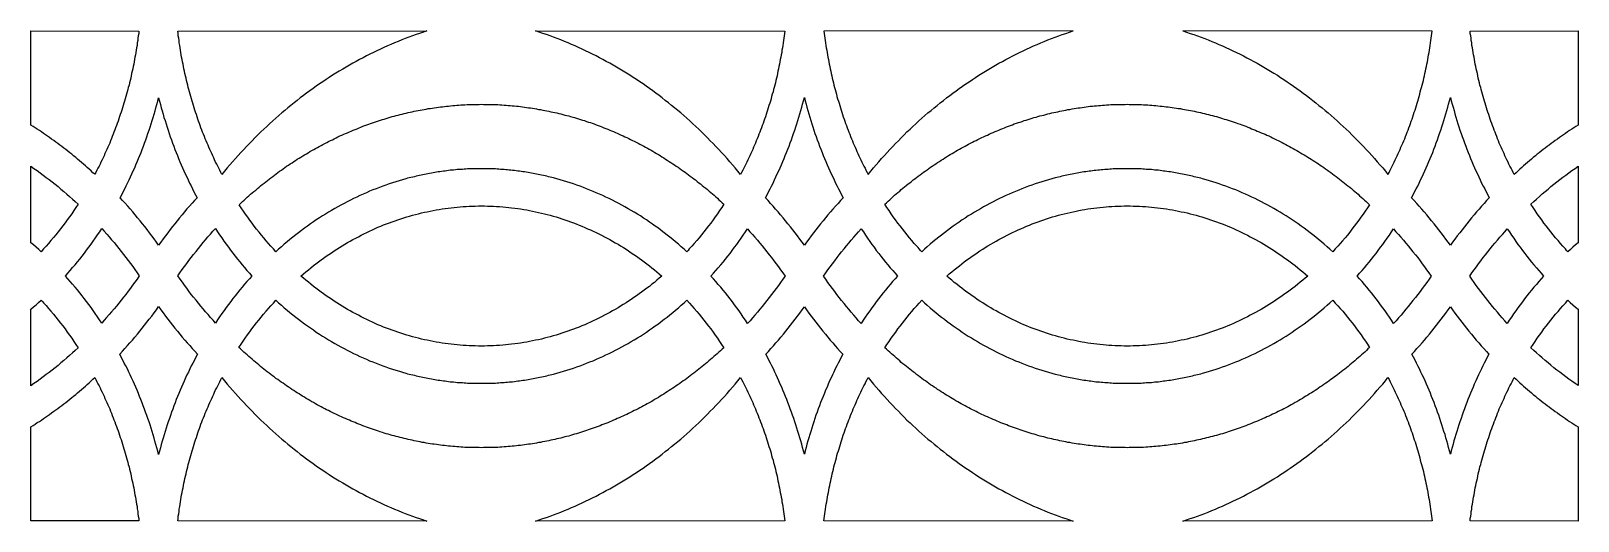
# Model space of a CAD drawing. Extents: x -560 to 560, y -178 to 178.
import ezdxf

# ---------------------------------------------------------------- set-up
doc = ezdxf.new("R2010")
doc.units = 0
doc.layers.add('LAYER_1', color=18, linetype='CONTINUOUS')

msp = doc.modelspace()

# ---------------------------------------------------------------- linework, layer by layer
at = {"layer": 'LAYER_1'}
for points in [[(-481.8, 177.5), (-482, 175.8), (-482.3, 174.1), (-482.5, 172.3), (-482.7, 170.6), (-483, 168.9), (-483.2, 167.2), (-483.5, 165.5), (-483.8, 163.7), (-484.1, 162), (-484.4, 160.3), (-484.7, 158.6), (-485, 156.9), (-485.3, 155.2), (-485.6, 153.5), (-486, 151.8), (-486.3, 150.1), (-486.7, 148.5), (-487.1, 146.8), (-487.4, 145.1), (-487.8, 143.4), (-488.2, 141.7), (-488.6, 140.1), (-489, 138.4), (-489.5, 136.7), (-489.9, 135.1), (-490.4, 133.4), (-490.8, 131.8), (-491.3, 130.1), (-491.7, 128.5), (-492.2, 126.8), (-492.7, 125.2), (-493.2, 123.6), (-493.7, 121.9), (-494.2, 120.3), (-494.8, 118.7), (-495.3, 117.1), (-495.8, 115.5), (-496.4, 113.9), (-496.9, 112.2), (-497.5, 110.6), (-498.1, 109.1), (-498.7, 107.5), (-499.3, 105.9), (-499.9, 104.3), (-500.5, 102.7), (-501.1, 101.1), (-501.7, 99.6), (-502.4, 98), (-503, 96.4), (-503.7, 94.9), (-504.4, 93.3), (-505, 91.8), (-505.7, 90.3), (-506.4, 88.7), (-507.1, 87.2), (-507.8, 85.7), (-508.5, 84.1), (-509.3, 82.6), (-510, 81.1), (-510.7, 79.6), (-511.5, 78.1), (-512.3, 76.6), (-513, 75.1), (-513.8, 73.7), (-515.2, 74.9), (-516.5, 76.2), (-517.9, 77.4), (-519.3, 78.7), (-520.6, 79.9), (-522, 81.1), (-523.4, 82.3), (-524.8, 83.5), (-526.2, 84.7), (-527.6, 85.9), (-529.1, 87), (-530.5, 88.2), (-531.9, 89.3), (-533.3, 90.5), (-534.8, 91.6), (-536.2, 92.7), (-537.7, 93.8), (-539.1, 94.9), (-540.6, 96), (-542, 97.1), (-543.5, 98.2), (-545, 99.3), (-546.5, 100.3), (-547.9, 101.3), (-549.4, 102.4), (-550.9, 103.4), (-552.4, 104.4), (-553.9, 105.4), (-555.4, 106.4), (-557, 107.4), (-558.5, 108.4), (-560, 109.3), (-560, 177.6)], [(-273.3, 177.7), (-275.9, 176.8), (-278.6, 175.9), (-281.2, 175), (-283.8, 174.1), (-286.4, 173.1), (-289, 172.1), (-291.6, 171.1), (-294.2, 170), (-296.8, 169), (-299.4, 167.9), (-301.9, 166.8), (-304.5, 165.6), (-307, 164.5), (-309.5, 163.3), (-312.1, 162), (-314.6, 160.8), (-317.1, 159.5), (-319.6, 158.2), (-322.1, 156.9), (-324.5, 155.6), (-327, 154.2), (-329.5, 152.8), (-331.9, 151.4), (-334.3, 150), (-336.8, 148.5), (-339.2, 147), (-341.6, 145.5), (-344, 144), (-346.3, 142.4), (-348.7, 140.8), (-351.1, 139.2), (-353.4, 137.6), (-355.8, 135.9), (-358.1, 134.3), (-360.4, 132.6), (-362.7, 130.9), (-365, 129.1), (-367.3, 127.3), (-369.5, 125.5), (-371.8, 123.7), (-374, 121.9), (-376.2, 120), (-378.4, 118.2), (-380.6, 116.3), (-382.8, 114.3), (-385, 112.4), (-387.2, 110.4), (-389.3, 108.4), (-391.4, 106.4), (-393.6, 104.4), (-395.7, 102.3), (-397.8, 100.2), (-399.8, 98.1), (-401.9, 96), (-403.9, 93.9), (-406, 91.7), (-408, 89.5), (-410, 87.3), (-412, 85.1), (-414, 82.8), (-415.9, 80.6), (-417.9, 78.3), (-419.8, 76), (-421.7, 73.6), (-422.5, 75.1), (-423.3, 76.6), (-424, 78.1), (-424.8, 79.6), (-425.5, 81.1), (-426.3, 82.6), (-427, 84.1), (-427.7, 85.6), (-428.4, 87.2), (-429.1, 88.7), (-429.8, 90.2), (-430.5, 91.8), (-431.2, 93.3), (-431.8, 94.9), (-432.5, 96.4), (-433.1, 98), (-433.8, 99.5), (-434.4, 101.1), (-435, 102.7), (-435.7, 104.3), (-436.3, 105.8), (-436.9, 107.4), (-437.4, 109), (-438, 110.6), (-438.6, 112.2), (-439.1, 113.8), (-439.7, 115.4), (-440.2, 117), (-440.8, 118.7), (-441.3, 120.3), (-441.8, 121.9), (-442.3, 123.5), (-442.8, 125.2), (-443.3, 126.8), (-443.8, 128.5), (-444.3, 130.1), (-444.7, 131.8), (-445.2, 133.4), (-445.6, 135.1), (-446.1, 136.7), (-446.5, 138.4), (-446.9, 140.1), (-447.3, 141.7), (-447.7, 143.4), (-448.1, 145.1), (-448.5, 146.8), (-448.8, 148.4), (-449.2, 150.1), (-449.6, 151.8), (-449.9, 153.5), (-450.2, 155.2), (-450.5, 156.9), (-450.9, 158.6), (-451.2, 160.3), (-451.5, 162), (-451.8, 163.7), (-452, 165.4), (-452.3, 167.1), (-452.6, 168.9), (-452.8, 170.6), (-453, 172.3), (-453.3, 174), (-453.5, 175.8), (-453.7, 177.5), (-273.3, 177.7)], [(-14.3, 177.5), (-14.5, 175.8), (-14.7, 174), (-15, 172.3), (-15.2, 170.6), (-15.5, 168.9), (-15.7, 167.1), (-16, 165.4), (-16.3, 163.7), (-16.5, 162), (-16.8, 160.3), (-17.2, 158.6), (-17.5, 156.9), (-17.8, 155.2), (-18.1, 153.5), (-18.5, 151.8), (-18.8, 150.1), (-19.2, 148.4), (-19.5, 146.8), (-19.9, 145.1), (-20.3, 143.4), (-20.7, 141.7), (-21.1, 140.1), (-21.5, 138.4), (-22, 136.7), (-22.4, 135.1), (-22.8, 133.4), (-23.3, 131.8), (-23.8, 130.1), (-24.2, 128.5), (-24.7, 126.8), (-25.2, 125.2), (-25.7, 123.5), (-26.2, 121.9), (-26.7, 120.3), (-27.2, 118.7), (-27.8, 117), (-28.3, 115.4), (-28.9, 113.8), (-29.4, 112.2), (-30, 110.6), (-30.6, 109), (-31.2, 107.4), (-31.8, 105.8), (-32.4, 104.3), (-33, 102.7), (-33.6, 101.1), (-34.2, 99.5), (-34.9, 98), (-35.5, 96.4), (-36.2, 94.9), (-36.8, 93.3), (-37.5, 91.8), (-38.2, 90.2), (-38.9, 88.7), (-39.6, 87.2), (-40.3, 85.6), (-41, 84.1), (-41.7, 82.6), (-42.5, 81.1), (-43.2, 79.6), (-44, 78.1), (-44.7, 76.6), (-45.5, 75.1), (-46.3, 73.6), (-48.2, 76), (-50.1, 78.3), (-52.1, 80.6), (-54, 82.8), (-56, 85.1), (-58, 87.3), (-60, 89.5), (-62, 91.7), (-64.1, 93.9), (-66.1, 96), (-68.2, 98.1), (-70.3, 100.2), (-72.4, 102.3), (-74.5, 104.4), (-76.6, 106.4), (-78.7, 108.4), (-80.9, 110.4), (-83, 112.4), (-85.2, 114.3), (-87.4, 116.3), (-89.6, 118.2), (-91.8, 120), (-94, 121.9), (-96.2, 123.7), (-98.5, 125.5), (-100.8, 127.3), (-103, 129.1), (-105.3, 130.9), (-107.6, 132.6), (-109.9, 134.3), (-112.3, 135.9), (-114.6, 137.6), (-116.9, 139.2), (-119.3, 140.8), (-121.7, 142.4), (-124, 144), (-126.4, 145.5), (-128.8, 147), (-131.3, 148.5), (-133.7, 150), (-136.1, 151.4), (-138.6, 152.8), (-141, 154.2), (-143.5, 155.6), (-146, 156.9), (-148.4, 158.2), (-150.9, 159.5), (-153.4, 160.8), (-155.9, 162), (-158.5, 163.3), (-161, 164.5), (-163.5, 165.6), (-166.1, 166.8), (-168.7, 167.9), (-171.2, 169), (-173.8, 170), (-176.4, 171.1), (-179, 172.1), (-181.6, 173.1), (-184.2, 174.1), (-186.8, 175), (-189.4, 175.9), (-192.1, 176.8), (-194.7, 177.7), (-194.7, 177.7)], [(14.1, 177.5), (14.3, 175.8), (14.5, 174), (14.8, 172.3), (15, 170.6), (15.2, 168.9), (15.5, 167.1), (15.8, 165.4), (16.1, 163.7), (16.3, 162), (16.6, 160.3), (16.9, 158.6), (17.3, 156.9), (17.6, 155.2), (17.9, 153.5), (18.3, 151.8), (18.6, 150.1), (19, 148.4), (19.3, 146.8), (19.7, 145.1), (20.1, 143.4), (20.5, 141.7), (20.9, 140.1), (21.3, 138.4), (21.8, 136.7), (22.2, 135.1), (22.6, 133.4), (23.1, 131.8), (23.5, 130.1), (24, 128.5), (24.5, 126.8), (25, 125.2), (25.5, 123.5), (26, 121.9), (26.5, 120.3), (27, 118.7), (27.6, 117), (28.1, 115.4), (28.7, 113.8), (29.2, 112.2), (29.8, 110.6), (30.4, 109), (31, 107.4), (31.5, 105.8), (32.2, 104.3), (32.8, 102.7), (33.4, 101.1), (34, 99.5), (34.7, 98), (35.3, 96.4), (36, 94.9), (36.6, 93.3), (37.3, 91.8), (38, 90.2), (38.7, 88.7), (39.4, 87.2), (40.1, 85.6), (40.8, 84.1), (41.5, 82.6), (42.3, 81.1), (43, 79.6), (43.8, 78.1), (44.5, 76.6), (45.3, 75.1), (46.1, 73.6), (48, 76), (49.9, 78.3), (51.9, 80.6), (53.8, 82.8), (55.8, 85.1), (57.8, 87.3), (59.8, 89.5), (61.8, 91.7), (63.9, 93.9), (65.9, 96), (68, 98.1), (70, 100.2), (72.1, 102.3), (74.2, 104.4), (76.4, 106.4), (78.5, 108.4), (80.6, 110.4), (82.8, 112.4), (85, 114.3), (87.2, 116.3), (89.4, 118.2), (91.6, 120), (93.8, 121.9), (96, 123.7), (98.3, 125.5), (100.6, 127.3), (102.8, 129.1), (105.1, 130.8), (107.4, 132.6), (109.7, 134.3), (112, 135.9), (114.4, 137.6), (116.7, 139.2), (119.1, 140.8), (121.5, 142.4), (123.8, 144), (126.2, 145.5), (128.6, 147), (131, 148.5), (133.5, 150), (135.9, 151.4), (138.3, 152.8), (140.8, 154.2), (143.3, 155.6), (145.7, 156.9), (148.2, 158.2), (150.7, 159.5), (153.2, 160.8), (155.7, 162), (158.3, 163.3), (160.8, 164.4), (163.3, 165.6), (165.9, 166.8), (168.4, 167.9), (171, 169), (173.6, 170), (176.2, 171.1), (178.8, 172.1), (181.4, 173.1), (184, 174.1), (186.6, 175), (189.2, 175.9), (191.9, 176.8), (194.5, 177.7), (194.5, 177.7)], [(274, 177.7), (276.6, 176.8), (279.2, 175.9), (281.9, 175), (284.5, 174.1), (287.1, 173.1), (289.7, 172.1), (292.3, 171.1), (294.9, 170), (297.5, 169), (300, 167.9), (302.6, 166.8), (305.1, 165.6), (307.7, 164.5), (310.2, 163.3), (312.7, 162), (315.3, 160.8), (317.8, 159.5), (320.3, 158.2), (322.7, 156.9), (325.2, 155.6), (327.7, 154.2), (330.1, 152.8), (332.6, 151.4), (335, 150), (337.4, 148.5), (339.8, 147), (342.3, 145.5), (344.6, 144), (347, 142.4), (349.4, 140.8), (351.7, 139.2), (354.1, 137.6), (356.4, 135.9), (358.8, 134.3), (361.1, 132.6), (363.4, 130.9), (365.7, 129.1), (367.9, 127.3), (370.2, 125.5), (372.4, 123.7), (374.7, 121.9), (376.9, 120), (379.1, 118.2), (381.3, 116.3), (383.5, 114.3), (385.7, 112.4), (387.8, 110.4), (390, 108.4), (392.1, 106.4), (394.2, 104.4), (396.3, 102.3), (398.4, 100.2), (400.5, 98.1), (402.6, 96), (404.6, 93.9), (406.7, 91.7), (408.7, 89.5), (410.7, 87.3), (412.7, 85.1), (414.6, 82.8), (416.6, 80.6), (418.6, 78.3), (420.5, 76), (422.4, 73.6), (423.2, 75.1), (423.9, 76.6), (424.7, 78.1), (425.5, 79.6), (426.2, 81.1), (426.9, 82.6), (427.7, 84.1), (428.4, 85.6), (429.1, 87.2), (429.8, 88.7), (430.5, 90.2), (431.2, 91.8), (431.8, 93.3), (432.5, 94.9), (433.2, 96.4), (433.8, 98), (434.5, 99.5), (435.1, 101.1), (435.7, 102.7), (436.3, 104.3), (436.9, 105.8), (437.5, 107.4), (438.1, 109), (438.7, 110.6), (439.3, 112.2), (439.8, 113.8), (440.4, 115.4), (440.9, 117), (441.4, 118.7), (442, 120.3), (442.5, 121.9), (443, 123.5), (443.5, 125.2), (444, 126.8), (444.5, 128.5), (444.9, 130.1), (445.4, 131.8), (445.8, 133.4), (446.3, 135.1), (446.7, 136.7), (447.2, 138.4), (447.6, 140.1), (448, 141.7), (448.4, 143.4), (448.8, 145.1), (449.1, 146.8), (449.5, 148.4), (449.9, 150.1), (450.2, 151.8), (450.6, 153.5), (450.9, 155.2), (451.2, 156.9), (451.5, 158.6), (451.8, 160.3), (452.1, 162), (452.4, 163.7), (452.7, 165.4), (453, 167.1), (453.2, 168.9), (453.5, 170.6), (453.7, 172.3), (453.9, 174), (454.2, 175.8), (454.4, 177.5)], [(513.8, 73.6), (513, 75.1), (512.3, 76.6), (511.5, 78.1), (510.7, 79.6), (510, 81.1), (509.3, 82.6), (508.5, 84.1), (507.8, 85.6), (507.1, 87.2), (506.4, 88.7), (505.7, 90.2), (505, 91.8), (504.4, 93.3), (503.7, 94.9), (503, 96.4), (502.4, 98), (501.7, 99.5), (501.1, 101.1), (500.5, 102.7), (499.9, 104.3), (499.3, 105.8), (498.7, 107.4), (498.1, 109), (497.5, 110.6), (496.9, 112.2), (496.4, 113.8), (495.8, 115.4), (495.3, 117), (494.8, 118.7), (494.2, 120.3), (493.7, 121.9), (493.2, 123.5), (492.7, 125.2), (492.2, 126.8), (491.7, 128.5), (491.3, 130.1), (490.8, 131.8), (490.4, 133.4), (489.9, 135.1), (489.5, 136.7), (489, 138.4), (488.6, 140.1), (488.2, 141.7), (487.8, 143.4), (487.4, 145.1), (487.1, 146.8), (486.7, 148.4), (486.3, 150.1), (486, 151.8), (485.6, 153.5), (485.3, 155.2), (485, 156.9), (484.7, 158.6), (484.4, 160.3), (484.1, 162), (483.8, 163.7), (483.5, 165.4), (483.2, 167.1), (483, 168.9), (482.7, 170.6), (482.5, 172.3), (482.3, 174), (482, 175.8), (481.8, 177.5), (560, 177.6), (560, 109.3), (558.5, 108.3), (557, 107.4), (555.4, 106.4), (553.9, 105.4), (552.4, 104.4), (550.9, 103.4), (549.4, 102.3), (547.9, 101.3), (546.5, 100.3), (545, 99.2), (543.5, 98.2), (542, 97.1), (540.6, 96), (539.1, 94.9), (537.7, 93.8), (536.2, 92.7), (534.8, 91.6), (533.3, 90.5), (531.9, 89.3), (530.5, 88.2), (529.1, 87), (527.6, 85.8), (526.2, 84.7), (524.8, 83.5), (523.4, 82.3), (522, 81.1), (520.6, 79.9), (519.3, 78.6), (517.9, 77.4), (516.5, 76.1), (515.2, 74.9)], [(-495.4, 56.7), (-494.3, 58.8), (-493.2, 61), (-492.1, 63.1), (-491.1, 65.3), (-490, 67.4), (-489, 69.6), (-487.9, 71.8), (-486.9, 74), (-485.9, 76.2), (-484.9, 78.4), (-484, 80.6), (-483, 82.8), (-482.1, 85.1), (-481.2, 87.3), (-480.3, 89.6), (-479.4, 91.8), (-478.6, 94.1), (-477.7, 96.4), (-476.9, 98.7), (-476.1, 101), (-475.3, 103.3), (-474.5, 105.6), (-473.7, 107.9), (-473, 110.3), (-472.2, 112.6), (-471.5, 114.9), (-470.8, 117.3), (-470.1, 119.7), (-469.5, 122), (-468.8, 124.4), (-468.2, 126.8), (-467.6, 129.2), (-467, 126.8), (-466.3, 124.4), (-465.7, 122), (-465, 119.7), (-464.3, 117.3), (-463.7, 114.9), (-462.9, 112.6), (-462.2, 110.3), (-461.5, 107.9), (-460.7, 105.6), (-459.9, 103.3), (-459.1, 101), (-458.3, 98.7), (-457.5, 96.4), (-456.6, 94.1), (-455.8, 91.8), (-454.9, 89.6), (-454, 87.3), (-453.1, 85.1), (-452.1, 82.8), (-451.2, 80.6), (-450.2, 78.4), (-449.3, 76.2), (-448.3, 74), (-447.2, 71.8), (-446.2, 69.6), (-445.2, 67.4), (-444.1, 65.3), (-443.1, 63.1), (-442, 61), (-440.9, 58.8), (-439.7, 56.7), (-441.6, 54.7), (-443.4, 52.7), (-445.2, 50.6), (-447.1, 48.6), (-448.8, 46.5), (-450.6, 44.4), (-452.4, 42.2), (-454.1, 40.1), (-455.9, 37.9), (-457.6, 35.8), (-459.3, 33.6), (-461, 31.4), (-462.7, 29.1), (-464.3, 26.9), (-466, 24.6), (-467.6, 22.4), (-469.2, 24.6), (-470.9, 26.9), (-472.5, 29.1), (-474.2, 31.4), (-475.9, 33.6), (-477.6, 35.8), (-479.3, 37.9), (-481, 40.1), (-482.8, 42.2), (-484.6, 44.4), (-486.3, 46.5), (-488.1, 48.6), (-489.9, 50.6), (-491.8, 52.7), (-493.6, 54.7)], [(-58.4, 52), (-59.9, 49.7), (-61.5, 47.4), (-63, 45.1), (-64.6, 42.9), (-66.2, 40.7), (-67.8, 38.4), (-69.5, 36.3), (-71.1, 34.1), (-72.8, 31.9), (-74.5, 29.8), (-76.3, 27.7), (-78, 25.7), (-79.8, 23.6), (-81.6, 21.6), (-82.5, 20.6), (-83.4, 19.6), (-84.3, 18.6), (-85.2, 17.6), (-87.2, 19.4), (-89.2, 21.2), (-91.2, 23), (-93.3, 24.7), (-95.4, 26.4), (-97.4, 28.1), (-99.5, 29.7), (-101.6, 31.4), (-103.7, 33), (-105.8, 34.6), (-108, 36.1), (-110.1, 37.6), (-112.3, 39.1), (-114.5, 40.6), (-116.6, 42), (-118.8, 43.5), (-121, 44.8), (-123.3, 46.2), (-125.5, 47.5), (-127.7, 48.8), (-130, 50.1), (-132.2, 51.4), (-134.5, 52.6), (-136.8, 53.8), (-139.1, 54.9), (-141.4, 56.1), (-143.7, 57.2), (-146, 58.3), (-148.3, 59.3), (-150.7, 60.4), (-153, 61.3), (-155.3, 62.3), (-157.7, 63.3), (-160.1, 64.2), (-162.4, 65), (-164.8, 65.9), (-167.2, 66.7), (-169.6, 67.5), (-172, 68.3), (-174.4, 69), (-176.8, 69.7), (-179.3, 70.4), (-181.7, 71.1), (-182.9, 71.4), (-184.1, 71.7), (-185.4, 72), (-186.6, 72.3), (-187.8, 72.6), (-189, 72.8), (-190.3, 73.1), (-191.5, 73.4), (-192.7, 73.6), (-193.9, 73.9), (-195.2, 74.1), (-196.4, 74.3), (-197.6, 74.6), (-198.9, 74.8), (-200.1, 75), (-201.4, 75.2), (-202.6, 75.4), (-203.8, 75.6), (-205.1, 75.8), (-206.3, 75.9), (-207.6, 76.1), (-208.8, 76.3), (-210, 76.4), (-211.3, 76.5), (-212.5, 76.7), (-213.8, 76.8), (-215, 76.9), (-216.3, 77), (-217.5, 77.1), (-218.8, 77.2), (-220, 77.3), (-221.3, 77.4), (-222.5, 77.5), (-223.8, 77.6), (-225.1, 77.6), (-226.3, 77.7), (-227.6, 77.7), (-228.8, 77.7), (-230.1, 77.8), (-231.3, 77.8), (-232.6, 77.8), (-233.9, 77.8), (-235.1, 77.8), (-236.4, 77.8), (-237.6, 77.8), (-238.9, 77.7), (-240.2, 77.7), (-241.4, 77.7), (-242.7, 77.6), (-243.9, 77.6), (-245.2, 77.5), (-246.4, 77.4), (-247.7, 77.3), (-249, 77.3), (-250.2, 77.2), (-251.5, 77.1), (-252.7, 76.9), (-254, 76.8), (-255.2, 76.7), (-256.5, 76.6), (-257.7, 76.4), (-259, 76.3), (-260.2, 76.1), (-261.4, 76), (-262.7, 75.8), (-263.9, 75.6), (-265.2, 75.4), (-266.4, 75.2), (-267.6, 75), (-268.9, 74.8), (-270.1, 74.6), (-271.4, 74.4), (-272.6, 74.1), (-273.8, 73.9), (-275.1, 73.6), (-276.3, 73.4), (-277.5, 73.1), (-278.7, 72.9), (-280, 72.6), (-281.2, 72.3), (-282.4, 72), (-283.6, 71.7), (-284.9, 71.4), (-286.1, 71.1), (-287.3, 70.8), (-288.5, 70.4), (-290.9, 69.8), (-293.4, 69.1), (-295.8, 68.3), (-298.2, 67.6), (-300.6, 66.8), (-303, 65.9), (-305.3, 65.1), (-307.7, 64.2), (-310.1, 63.3), (-312.5, 62.4), (-314.8, 61.4), (-317.1, 60.4), (-319.5, 59.4), (-321.8, 58.3), (-324.1, 57.2), (-326.4, 56.1), (-328.7, 55), (-331, 53.8), (-333.3, 52.6), (-335.6, 51.4), (-337.8, 50.1), (-340.1, 48.9), (-342.3, 47.6), (-344.6, 46.2), (-346.8, 44.9), (-349, 43.5), (-351.2, 42.1), (-353.4, 40.6), (-355.5, 39.2), (-357.7, 37.7), (-359.9, 36.1), (-362, 34.6), (-364.1, 33), (-366.2, 31.4), (-368.3, 29.8), (-370.4, 28.1), (-372.5, 26.4), (-374.6, 24.7), (-376.6, 23), (-378.6, 21.2), (-380.7, 19.4), (-382.7, 17.6), (-384.5, 19.6), (-386.3, 21.6), (-388, 23.6), (-389.8, 25.6), (-391.5, 27.7), (-393.2, 29.7), (-394.9, 31.8), (-396.6, 34), (-398.3, 36.1), (-399.9, 38.3), (-401.5, 40.5), (-403.1, 42.7), (-404.7, 44.9), (-406.2, 47.1), (-407.8, 49.4), (-409.3, 51.7), (-408.1, 52.8), (-406.9, 53.9), (-405.7, 55), (-404.5, 56.1), (-403.4, 57.1), (-402.2, 58.2), (-401, 59.2), (-399.8, 60.3), (-398.6, 61.3), (-397.3, 62.3), (-396.1, 63.4), (-394.9, 64.4), (-393.7, 65.4), (-392.5, 66.4), (-391.2, 67.4), (-390, 68.3), (-388.8, 69.3), (-387.5, 70.3), (-386.3, 71.2), (-385, 72.2), (-383.8, 73.1), (-382.5, 74), (-381.3, 75), (-380, 75.9), (-378.7, 76.8), (-377.5, 77.7), (-376.2, 78.6), (-374.9, 79.5), (-373.6, 80.3), (-372.3, 81.2), (-371, 82.1), (-369.7, 82.9), (-368.5, 83.8), (-367.2, 84.6), (-365.8, 85.4), (-364.5, 86.2), (-363.2, 87), (-361.9, 87.8), (-360.6, 88.6), (-359.3, 89.4), (-358, 90.2), (-356.6, 91), (-355.3, 91.7), (-354, 92.5), (-352.6, 93.2), (-351.3, 93.9), (-350, 94.7), (-348.6, 95.4), (-347.3, 96.1), (-345.9, 96.8), (-344.6, 97.5), (-343.2, 98.2), (-341.8, 98.8), (-340.5, 99.5), (-339.1, 100.2), (-337.8, 100.8), (-336.4, 101.5), (-335, 102.1), (-333.6, 102.7), (-332.3, 103.3), (-330.9, 103.9), (-329.5, 104.5), (-328.1, 105.1), (-326.7, 105.7), (-325.3, 106.3), (-323.9, 106.8), (-322.5, 107.4), (-321.1, 107.9), (-319.7, 108.5), (-318.3, 109), (-316.9, 109.5), (-315.5, 110), (-314.1, 110.5), (-312.7, 111), (-311.3, 111.5), (-309.9, 112), (-308.4, 112.5), (-307, 112.9), (-305.6, 113.4), (-304.2, 113.8), (-302.8, 114.2), (-301.3, 114.7), (-299.9, 115.1), (-298.5, 115.5), (-297, 115.9), (-295.6, 116.3), (-294.1, 116.7), (-292.7, 117), (-291.3, 117.4), (-289.8, 117.7), (-288.4, 118.1), (-286.9, 118.4), (-285.5, 118.7), (-284, 119.1), (-282.6, 119.4), (-281.1, 119.7), (-279.7, 120), (-278.2, 120.2), (-276.7, 120.5), (-275.3, 120.8), (-273.8, 121), (-272.4, 121.3), (-270.9, 121.5), (-269.4, 121.7), (-268, 122), (-266.5, 122.2), (-265, 122.4), (-263.5, 122.6), (-262.1, 122.7), (-260.6, 122.9), (-259.1, 123.1), (-257.6, 123.2), (-256.2, 123.4), (-254.7, 123.5), (-253.2, 123.6), (-251.7, 123.8), (-250.2, 123.9), (-248.8, 124), (-247.3, 124.1), (-245.8, 124.1), (-244.3, 124.2), (-242.8, 124.3), (-241.3, 124.3), (-239.8, 124.4), (-238.3, 124.4), (-236.8, 124.4), (-235.4, 124.4), (-233.9, 124.5), (-232.4, 124.4), (-230.9, 124.4), (-229.4, 124.4), (-227.9, 124.4), (-226.4, 124.3), (-224.9, 124.3), (-223.4, 124.2), (-222, 124.2), (-220.5, 124.1), (-219, 124), (-217.5, 123.9), (-216, 123.8), (-214.5, 123.7), (-213.1, 123.5), (-211.6, 123.4), (-210.1, 123.3), (-208.6, 123.1), (-207.1, 123), (-205.7, 122.8), (-204.2, 122.6), (-202.7, 122.4), (-201.3, 122.2), (-199.8, 122), (-198.3, 121.8), (-196.8, 121.6), (-195.4, 121.3), (-193.9, 121.1), (-192.5, 120.8), (-191, 120.6), (-189.5, 120.3), (-188.1, 120), (-186.6, 119.7), (-185.2, 119.4), (-183.7, 119.1), (-182.3, 118.8), (-180.8, 118.5), (-179.4, 118.2), (-177.9, 117.8), (-176.5, 117.5), (-175, 117.1), (-173.6, 116.7), (-172.1, 116.4), (-170.7, 116), (-169.3, 115.6), (-167.8, 115.2), (-166.4, 114.8), (-165, 114.3), (-163.6, 113.9), (-162.1, 113.5), (-160.7, 113), (-159.3, 112.6), (-157.9, 112.1), (-156.4, 111.6), (-155, 111.2), (-153.6, 110.7), (-152.2, 110.2), (-150.8, 109.7), (-149.4, 109.1), (-148, 108.6), (-146.6, 108.1), (-145.2, 107.5), (-143.8, 107), (-142.4, 106.4), (-141, 105.8), (-139.6, 105.3), (-138.2, 104.7), (-136.8, 104.1), (-135.5, 103.5), (-134.1, 102.9), (-132.7, 102.2), (-131.3, 101.6), (-130, 101), (-128.6, 100.3), (-127.2, 99.7), (-125.9, 99), (-124.5, 98.3), (-123.2, 97.7), (-121.8, 97), (-120.4, 96.3), (-119.1, 95.6), (-117.8, 94.9), (-116.4, 94.1), (-115.1, 93.4), (-113.7, 92.7), (-112.4, 91.9), (-111.1, 91.2), (-109.7, 90.4), (-108.4, 89.6), (-107.1, 88.8), (-105.8, 88.1), (-104.5, 87.3), (-103.2, 86.5), (-101.9, 85.6), (-100.6, 84.8), (-99.3, 84), (-98, 83.1), (-96.7, 82.3), (-95.4, 81.4), (-94.1, 80.6), (-92.8, 79.7), (-91.5, 78.8), (-90.2, 77.9), (-89, 77), (-87.7, 76.1), (-86.4, 75.2), (-85.2, 74.3), (-83.9, 73.4), (-82.7, 72.4), (-81.4, 71.5), (-80.2, 70.5), (-78.9, 69.6), (-77.7, 68.6), (-76.4, 67.6), (-75.2, 66.7), (-74, 65.7), (-72.8, 64.7), (-71.5, 63.7), (-70.3, 62.6), (-69.1, 61.6), (-67.9, 60.6), (-66.7, 59.5), (-65.5, 58.5), (-64.3, 57.4), (-63.1, 56.4), (-61.9, 55.3), (-60.8, 54.2), (-59.6, 53.1)], [(28, 56.7), (26.1, 54.7), (24.3, 52.6), (22.4, 50.6), (20.6, 48.5), (18.8, 46.4), (17, 44.3), (15.2, 42.2), (13.5, 40), (11.7, 37.9), (10, 35.7), (8.2, 33.5), (6.5, 31.3), (4.8, 29), (3.2, 26.8), (1.5, 24.5), (-0.1, 22.3), (-1.8, 24.5), (-3.4, 26.8), (-5.1, 29), (-6.8, 31.3), (-8.5, 33.5), (-10.2, 35.7), (-12, 37.9), (-13.7, 40), (-15.5, 42.2), (-17.3, 44.3), (-19.1, 46.4), (-20.9, 48.5), (-22.7, 50.6), (-24.5, 52.6), (-26.4, 54.7), (-28.3, 56.7), (-27.1, 58.8), (-26, 60.9), (-24.9, 63.1), (-23.8, 65.2), (-22.8, 67.4), (-21.7, 69.6), (-20.7, 71.8), (-19.7, 74), (-18.6, 76.2), (-17.7, 78.4), (-16.7, 80.6), (-15.7, 82.9), (-14.8, 85.1), (-13.9, 87.4), (-13, 89.6), (-12.1, 91.9), (-11.2, 94.2), (-10.3, 96.5), (-9.5, 98.8), (-8.7, 101.1), (-7.9, 103.4), (-7.1, 105.7), (-6.3, 108.1), (-5.6, 110.4), (-4.8, 112.8), (-4.1, 115.1), (-3.4, 117.5), (-2.7, 119.9), (-2, 122.3), (-1.4, 124.6), (-0.8, 127), (-0.1, 129.4), (0.5, 127), (1.1, 124.6), (1.8, 122.3), (2.4, 119.9), (3.1, 117.5), (3.8, 115.1), (4.6, 112.8), (5.3, 110.4), (6, 108.1), (6.8, 105.7), (7.6, 103.4), (8.4, 101.1), (9.2, 98.8), (10.1, 96.5), (10.9, 94.2), (11.8, 91.9), (12.7, 89.6), (13.6, 87.4), (14.5, 85.1), (15.5, 82.9), (16.4, 80.6), (17.4, 78.4), (18.4, 76.2), (19.4, 74), (20.4, 71.8), (21.4, 69.6), (22.5, 67.4), (23.6, 65.2), (24.6, 63.1), (25.7, 60.9), (26.9, 58.8)], [(409, 51.7), (407.5, 49.4), (406, 47.1), (404.4, 44.9), (402.8, 42.7), (401.2, 40.5), (399.6, 38.3), (398, 36.1), (396.3, 34), (394.7, 31.8), (393, 29.7), (391.3, 27.7), (389.5, 25.6), (387.8, 23.6), (386, 21.6), (384.2, 19.6), (382.4, 17.6), (380.4, 19.4), (378.4, 21.2), (376.3, 23), (374.3, 24.7), (372.2, 26.4), (370.2, 28.1), (368.1, 29.8), (366, 31.4), (363.9, 33), (361.7, 34.6), (359.6, 36.1), (357.4, 37.7), (355.3, 39.2), (353.1, 40.6), (350.9, 42.1), (348.7, 43.5), (346.5, 44.9), (344.3, 46.2), (342.1, 47.6), (339.8, 48.9), (337.6, 50.1), (335.3, 51.4), (333, 52.6), (330.8, 53.8), (328.5, 55), (326.2, 56.1), (323.9, 57.2), (321.5, 58.3), (319.2, 59.4), (316.9, 60.4), (314.5, 61.4), (312.2, 62.4), (309.8, 63.3), (307.5, 64.2), (305.1, 65.1), (302.7, 65.9), (300.3, 66.8), (297.9, 67.6), (295.5, 68.3), (293.1, 69.1), (290.7, 69.8), (288.2, 70.4), (287, 70.8), (285.8, 71.1), (284.6, 71.4), (283.4, 71.7), (282.1, 72), (280.9, 72.3), (279.7, 72.6), (278.5, 72.9), (277.2, 73.1), (276, 73.4), (274.8, 73.6), (273.6, 73.9), (272.3, 74.1), (271.1, 74.4), (269.9, 74.6), (268.6, 74.8), (267.4, 75), (266.1, 75.2), (264.9, 75.4), (263.7, 75.6), (262.4, 75.8), (261.2, 76), (259.9, 76.1), (258.7, 76.3), (257.4, 76.4), (256.2, 76.6), (254.9, 76.7), (253.7, 76.8), (252.4, 76.9), (251.2, 77.1), (249.9, 77.2), (248.7, 77.3), (247.4, 77.3), (246.2, 77.4), (244.9, 77.5), (243.7, 77.6), (242.4, 77.6), (241.2, 77.7), (239.9, 77.7), (238.6, 77.7), (237.4, 77.8), (236.1, 77.8), (234.9, 77.8), (233.6, 77.8), (232.3, 77.8), (231.1, 77.8), (229.8, 77.8), (228.6, 77.7), (227.3, 77.7), (226.1, 77.7), (224.8, 77.6), (223.5, 77.6), (222.3, 77.5), (221, 77.4), (219.8, 77.3), (218.5, 77.2), (217.3, 77.1), (216, 77), (214.8, 76.9), (213.5, 76.8), (212.3, 76.7), (211, 76.5), (209.8, 76.4), (208.5, 76.3), (207.3, 76.1), (206, 75.9), (204.8, 75.8), (203.6, 75.6), (202.3, 75.4), (201.1, 75.2), (199.8, 75), (198.6, 74.8), (197.4, 74.6), (196.1, 74.3), (194.9, 74.1), (193.7, 73.9), (192.4, 73.6), (191.2, 73.4), (190, 73.1), (188.8, 72.8), (187.5, 72.6), (186.3, 72.3), (185.1, 72), (183.9, 71.7), (181.4, 71.1), (179, 70.4), (176.6, 69.7), (174.2, 69), (171.8, 68.3), (169.4, 67.5), (167, 66.7), (164.6, 65.9), (162.2, 65), (159.8, 64.2), (157.4, 63.3), (155.1, 62.3), (152.7, 61.3), (150.4, 60.4), (148.1, 59.3), (145.7, 58.3), (143.4, 57.2), (141.1, 56.1), (138.8, 54.9), (136.5, 53.8), (134.2, 52.6), (132, 51.4), (129.7, 50.1), (127.5, 48.8), (125.2, 47.5), (123, 46.2), (120.8, 44.8), (118.6, 43.5), (116.4, 42), (114.2, 40.6), (112, 39.1), (109.9, 37.6), (107.7, 36.1), (105.6, 34.6), (103.5, 33), (101.3, 31.4), (99.2, 29.7), (97.2, 28.1), (95.1, 26.4), (93, 24.7), (91, 23), (88.9, 21.2), (86.9, 19.4), (84.9, 17.6), (84, 18.6), (83.1, 19.6), (82.2, 20.6), (81.3, 21.6), (79.5, 23.6), (77.7, 25.7), (76, 27.7), (74.3, 29.8), (72.6, 31.9), (70.9, 34.1), (69.2, 36.3), (67.6, 38.4), (65.9, 40.7), (64.3, 42.9), (62.8, 45.1), (61.2, 47.4), (59.7, 49.7), (58.1, 52), (59.3, 53.1), (60.5, 54.2), (61.7, 55.3), (62.9, 56.4), (64, 57.4), (65.2, 58.5), (66.4, 59.5), (67.6, 60.6), (68.9, 61.6), (70.1, 62.6), (71.3, 63.7), (72.5, 64.7), (73.7, 65.7), (75, 66.7), (76.2, 67.6), (77.4, 68.6), (78.7, 69.6), (79.9, 70.5), (81.1, 71.5), (82.4, 72.4), (83.7, 73.4), (84.9, 74.3), (86.2, 75.2), (87.4, 76.1), (88.7, 77), (90, 77.9), (91.3, 78.8), (92.5, 79.7), (93.8, 80.6), (95.1, 81.4), (96.4, 82.3), (97.7, 83.1), (99, 84), (100.3, 84.8), (101.6, 85.6), (102.9, 86.5), (104.2, 87.3), (105.5, 88.1), (106.8, 88.8), (108.2, 89.6), (109.5, 90.4), (110.8, 91.2), (112.1, 91.9), (113.5, 92.7), (114.8, 93.4), (116.2, 94.1), (117.5, 94.9), (118.8, 95.6), (120.2, 96.3), (121.5, 97), (122.9, 97.7), (124.2, 98.3), (125.6, 99), (127, 99.7), (128.3, 100.3), (129.7, 101), (131.1, 101.6), (132.4, 102.2), (133.8, 102.9), (135.2, 103.5), (136.6, 104.1), (138, 104.7), (139.4, 105.3), (140.7, 105.8), (142.1, 106.4), (143.5, 107), (144.9, 107.5), (146.3, 108.1), (147.7, 108.6), (149.1, 109.1), (150.5, 109.7), (151.9, 110.2), (153.4, 110.7), (154.8, 111.2), (156.2, 111.6), (157.6, 112.1), (159, 112.6), (160.4, 113), (161.9, 113.5), (163.3, 113.9), (164.7, 114.3), (166.1, 114.8), (167.6, 115.2), (169, 115.6), (170.4, 116), (171.9, 116.4), (173.3, 116.7), (174.8, 117.1), (176.2, 117.5), (177.7, 117.8), (179.1, 118.2), (180.5, 118.5), (182, 118.8), (183.5, 119.1), (184.9, 119.4), (186.4, 119.7), (187.8, 120), (189.3, 120.3), (190.7, 120.6), (192.2, 120.8), (193.7, 121.1), (195.1, 121.3), (196.6, 121.6), (198.1, 121.8), (199.5, 122), (201, 122.2), (202.5, 122.4), (203.9, 122.6), (205.4, 122.8), (206.9, 123), (208.4, 123.1), (209.8, 123.3), (211.3, 123.4), (212.8, 123.5), (214.3, 123.7), (215.8, 123.8), (217.2, 123.9), (218.7, 124), (220.2, 124.1), (221.7, 124.2), (223.2, 124.2), (224.7, 124.3), (226.2, 124.3), (227.6, 124.4), (229.1, 124.4), (230.6, 124.4), (232.1, 124.4), (233.6, 124.5), (235.1, 124.4), (236.6, 124.4), (238.1, 124.4), (239.6, 124.4), (241.1, 124.3), (242.5, 124.3), (244, 124.2), (245.5, 124.1), (247, 124.1), (248.5, 124), (250, 123.9), (251.5, 123.8), (252.9, 123.6), (254.4, 123.5), (255.9, 123.4), (257.4, 123.2), (258.9, 123.1), (260.3, 122.9), (261.8, 122.7), (263.3, 122.6), (264.7, 122.4), (266.2, 122.2), (267.7, 122), (269.2, 121.7), (270.6, 121.5), (272.1, 121.3), (273.6, 121), (275, 120.8), (276.5, 120.5), (277.9, 120.2), (279.4, 120), (280.9, 119.7), (282.3, 119.4), (283.8, 119.1), (285.2, 118.7), (286.7, 118.4), (288.1, 118.1), (289.6, 117.7), (291, 117.4), (292.4, 117), (293.9, 116.7), (295.3, 116.3), (296.8, 115.9), (298.2, 115.5), (299.6, 115.1), (301.1, 114.7), (302.5, 114.2), (303.9, 113.8), (305.3, 113.4), (306.8, 112.9), (308.2, 112.5), (309.6, 112), (311, 111.5), (312.4, 111), (313.8, 110.5), (315.3, 110), (316.7, 109.5), (318.1, 109), (319.5, 108.5), (320.9, 107.9), (322.3, 107.4), (323.7, 106.8), (325.1, 106.3), (326.5, 105.7), (327.8, 105.1), (329.2, 104.5), (330.6, 103.9), (332, 103.3), (333.4, 102.7), (334.7, 102.1), (336.1, 101.5), (337.5, 100.8), (338.9, 100.2), (340.2, 99.5), (341.6, 98.8), (342.9, 98.2), (344.3, 97.5), (345.7, 96.8), (347, 96.1), (348.4, 95.4), (349.7, 94.7), (351, 93.9), (352.4, 93.2), (353.7, 92.5), (355, 91.7), (356.4, 91), (357.7, 90.2), (359, 89.4), (360.3, 88.6), (361.7, 87.8), (363, 87), (364.3, 86.2), (365.6, 85.4), (366.9, 84.6), (368.2, 83.8), (369.5, 82.9), (370.8, 82.1), (372.1, 81.2), (373.4, 80.3), (374.6, 79.5), (375.9, 78.6), (377.2, 77.7), (378.5, 76.8), (379.7, 75.9), (381, 75), (382.3, 74), (383.5, 73.1), (384.8, 72.2), (386, 71.2), (387.3, 70.3), (388.5, 69.3), (389.7, 68.3), (391, 67.4), (392.2, 66.4), (393.4, 65.4), (394.7, 64.4), (395.9, 63.4), (397.1, 62.3), (398.3, 61.3), (399.5, 60.3), (400.7, 59.2), (401.9, 58.2), (403.1, 57.1), (404.3, 56.1), (405.5, 55), (406.7, 53.9), (407.8, 52.8)], [(495.7, 56.7), (493.8, 54.7), (492, 52.6), (490.2, 50.6), (488.3, 48.5), (486.5, 46.4), (484.7, 44.3), (482.9, 42.2), (481.2, 40), (479.4, 37.9), (477.7, 35.7), (476, 33.5), (474.3, 31.3), (472.6, 29), (470.9, 26.8), (469.2, 24.5), (467.6, 22.3), (465.9, 24.5), (464.3, 26.8), (462.6, 29), (460.9, 31.3), (459.2, 33.5), (457.5, 35.7), (455.8, 37.9), (454, 40), (452.2, 42.2), (450.5, 44.3), (448.7, 46.4), (446.9, 48.5), (445, 50.6), (443.2, 52.6), (441.3, 54.7), (439.5, 56.7), (440.6, 58.8), (441.7, 60.9), (442.8, 63.1), (443.9, 65.2), (445, 67.4), (446, 69.6), (447.1, 71.8), (448.1, 74), (449.1, 76.2), (450.1, 78.4), (451, 80.6), (452, 82.9), (452.9, 85.1), (453.9, 87.4), (454.8, 89.6), (455.6, 91.9), (456.5, 94.2), (457.4, 96.5), (458.2, 98.8), (459, 101.1), (459.8, 103.4), (460.6, 105.7), (461.4, 108.1), (462.2, 110.4), (462.9, 112.8), (463.6, 115.1), (464.3, 117.5), (465, 119.9), (465.7, 122.3), (466.3, 124.6), (467, 127), (467.6, 129.4), (468.2, 127), (468.8, 124.6), (469.5, 122.3), (470.2, 119.9), (470.8, 117.5), (471.6, 115.1), (472.3, 112.8), (473, 110.4), (473.8, 108.1), (474.5, 105.7), (475.3, 103.4), (476.1, 101.1), (477, 98.8), (477.8, 96.5), (478.7, 94.2), (479.5, 91.9), (480.4, 89.6), (481.3, 87.4), (482.2, 85.1), (483.2, 82.9), (484.1, 80.6), (485.1, 78.4), (486.1, 76.2), (487.1, 74), (488.1, 71.8), (489.2, 69.6), (490.2, 67.4), (491.3, 65.2), (492.4, 63.1), (493.5, 60.9), (494.6, 58.8)], [(-525.9, 52), (-527.4, 49.7), (-529, 47.4), (-530.5, 45.1), (-532.1, 42.9), (-533.7, 40.7), (-535.3, 38.5), (-537, 36.3), (-538.6, 34.1), (-540.3, 32), (-542, 29.9), (-543.7, 27.8), (-545.5, 25.7), (-547.2, 23.6), (-549, 21.6), (-550.8, 19.6), (-552.6, 17.6), (-554.4, 19.3), (-556.3, 20.9), (-558.1, 22.5), (-560, 24.1), (-560, 79.5), (-557.8, 77.9), (-555.6, 76.4), (-553.4, 74.8), (-551.2, 73.2), (-549, 71.5), (-546.8, 69.9), (-544.7, 68.2), (-542.5, 66.5), (-540.4, 64.8), (-538.3, 63), (-536.2, 61.2), (-534.1, 59.4), (-532.1, 57.6), (-530, 55.8), (-528, 53.9)], [(552.6, 17.6), (551.7, 18.6), (550.8, 19.6), (549.9, 20.6), (549, 21.6), (547.2, 23.6), (545.5, 25.7), (543.7, 27.7), (542, 29.8), (540.3, 31.9), (538.6, 34.1), (536.9, 36.3), (535.3, 38.4), (533.7, 40.7), (532.1, 42.9), (530.5, 45.1), (528.9, 47.4), (527.4, 49.7), (525.9, 52), (527.9, 53.9), (529.9, 55.8), (532, 57.6), (534.1, 59.5), (536.2, 61.3), (538.3, 63), (540.4, 64.8), (542.5, 66.5), (544.7, 68.2), (546.8, 69.9), (549, 71.6), (551.2, 73.2), (553.3, 74.8), (555.6, 76.4), (557.8, 78), (560, 79.5), (560, 24), (558.1, 22.5), (556.3, 20.9), (554.5, 19.2)], [(-103.3, 0), (-105.1, -1.6), (-106.9, -3.1), (-108.7, -4.6), (-110.5, -6), (-112.3, -7.5), (-114.2, -8.9), (-116, -10.3), (-117.9, -11.7), (-119.7, -13), (-121.6, -14.4), (-123.5, -15.7), (-125.4, -17), (-127.3, -18.2), (-129.2, -19.5), (-131.2, -20.7), (-133.1, -21.9), (-135, -23), (-137, -24.2), (-139, -25.3), (-140.9, -26.4), (-142.9, -27.5), (-144.9, -28.5), (-146.9, -29.6), (-148.9, -30.6), (-150.9, -31.6), (-152.9, -32.5), (-155, -33.5), (-157, -34.4), (-159, -35.3), (-161.1, -36.1), (-163.1, -37), (-165.2, -37.8), (-167.3, -38.6), (-169.3, -39.3), (-171.4, -40.1), (-173.5, -40.8), (-175.6, -41.5), (-177.7, -42.2), (-179.8, -42.8), (-181.9, -43.4), (-184, -44), (-186.2, -44.6), (-188.3, -45.1), (-190.4, -45.7), (-192.6, -46.2), (-194.7, -46.6), (-196.8, -47.1), (-199, -47.5), (-201.1, -47.9), (-203.3, -48.3), (-205.5, -48.6), (-207.6, -48.9), (-209.8, -49.2), (-212, -49.5), (-214.2, -49.7), (-216.3, -50), (-218.5, -50.2), (-220.7, -50.3), (-222.9, -50.5), (-225.1, -50.6), (-227.3, -50.7), (-229.5, -50.7), (-231.7, -50.8), (-233.9, -50.8), (-236.1, -50.8), (-238.3, -50.7), (-240.5, -50.7), (-242.7, -50.6), (-244.9, -50.5), (-247, -50.3), (-249.2, -50.2), (-251.4, -50), (-253.6, -49.7), (-255.8, -49.5), (-257.9, -49.2), (-260.1, -48.9), (-262.3, -48.6), (-264.5, -48.3), (-266.6, -47.9), (-268.8, -47.5), (-270.9, -47.1), (-273.1, -46.6), (-275.2, -46.2), (-277.3, -45.7), (-279.5, -45.1), (-281.6, -44.6), (-283.7, -44), (-285.9, -43.4), (-288, -42.8), (-290.1, -42.2), (-292.2, -41.5), (-294.3, -40.8), (-296.4, -40.1), (-298.4, -39.3), (-300.5, -38.6), (-302.6, -37.8), (-304.7, -37), (-306.7, -36.1), (-308.8, -35.3), (-310.8, -34.4), (-312.8, -33.5), (-314.9, -32.5), (-316.9, -31.6), (-318.9, -30.6), (-320.9, -29.6), (-322.9, -28.5), (-324.9, -27.5), (-326.9, -26.4), (-328.9, -25.3), (-330.8, -24.2), (-332.8, -23), (-334.7, -21.9), (-336.7, -20.7), (-338.6, -19.4), (-340.5, -18.2), (-342.4, -16.9), (-344.3, -15.7), (-346.2, -14.3), (-348.1, -13), (-350, -11.7), (-351.8, -10.3), (-353.7, -8.9), (-355.5, -7.5), (-357.3, -6), (-359.1, -4.5), (-361, -3), (-362.7, -1.5), (-364.5, 0), (-362.7, 1.5), (-361, 3), (-359.1, 4.5), (-357.3, 6), (-355.5, 7.5), (-353.7, 8.9), (-351.8, 10.3), (-350, 11.7), (-348.1, 13), (-346.2, 14.3), (-344.3, 15.7), (-342.4, 16.9), (-340.5, 18.2), (-338.6, 19.4), (-336.7, 20.7), (-334.7, 21.9), (-332.8, 23), (-330.8, 24.2), (-328.9, 25.3), (-326.9, 26.4), (-324.9, 27.5), (-322.9, 28.5), (-320.9, 29.6), (-318.9, 30.6), (-316.9, 31.6), (-314.9, 32.5), (-312.8, 33.5), (-310.8, 34.4), (-308.8, 35.3), (-306.7, 36.1), (-304.7, 37), (-302.6, 37.8), (-300.5, 38.6), (-298.4, 39.3), (-296.4, 40.1), (-294.3, 40.8), (-292.2, 41.5), (-290.1, 42.2), (-288, 42.8), (-285.9, 43.4), (-283.7, 44), (-281.6, 44.6), (-279.5, 45.1), (-277.3, 45.7), (-275.2, 46.2), (-273.1, 46.6), (-270.9, 47.1), (-268.8, 47.5), (-266.6, 47.9), (-264.5, 48.3), (-262.3, 48.6), (-260.1, 48.9), (-257.9, 49.2), (-255.8, 49.5), (-253.6, 49.7), (-251.4, 50), (-249.2, 50.2), (-247, 50.3), (-244.9, 50.5), (-242.7, 50.6), (-240.5, 50.7), (-238.3, 50.7), (-236.1, 50.8), (-233.9, 50.8), (-231.7, 50.8), (-229.5, 50.7), (-227.3, 50.7), (-225.1, 50.6), (-222.9, 50.5), (-220.7, 50.3), (-218.5, 50.1), (-216.3, 50), (-214.1, 49.7), (-212, 49.5), (-209.8, 49.2), (-207.6, 48.9), (-205.5, 48.6), (-203.3, 48.2), (-201.1, 47.9), (-199, 47.5), (-196.8, 47.1), (-194.7, 46.6), (-192.5, 46.1), (-190.4, 45.6), (-188.3, 45.1), (-186.2, 44.6), (-184, 44), (-181.9, 43.4), (-179.8, 42.8), (-177.7, 42.1), (-175.6, 41.5), (-173.5, 40.8), (-171.4, 40), (-169.3, 39.3), (-167.3, 38.5), (-165.2, 37.7), (-163.1, 36.9), (-161.1, 36.1), (-159, 35.2), (-157, 34.3), (-154.9, 33.4), (-152.9, 32.5), (-150.9, 31.5), (-148.9, 30.5), (-146.9, 29.5), (-144.9, 28.5), (-142.9, 27.4), (-140.9, 26.4), (-138.9, 25.3), (-137, 24.1), (-135, 23), (-133.1, 21.8), (-131.1, 20.6), (-129.2, 19.4), (-127.3, 18.2), (-125.4, 16.9), (-123.5, 15.6), (-121.6, 14.3), (-119.7, 13), (-117.9, 11.6), (-116, 10.2), (-114.2, 8.8), (-112.3, 7.4), (-110.5, 6), (-108.7, 4.5), (-106.9, 3), (-105.1, 1.5)], [(364.3, 0), (362.5, -1.5), (360.7, -3), (358.9, -4.5), (357.1, -6), (355.2, -7.5), (353.4, -8.9), (351.6, -10.3), (349.7, -11.7), (347.8, -13), (345.9, -14.3), (344.1, -15.7), (342.2, -16.9), (340.2, -18.2), (338.3, -19.4), (336.4, -20.7), (334.5, -21.9), (332.5, -23), (330.6, -24.2), (328.6, -25.3), (326.6, -26.4), (324.6, -27.5), (322.6, -28.5), (320.6, -29.6), (318.6, -30.6), (316.6, -31.6), (314.6, -32.5), (312.6, -33.5), (310.5, -34.4), (308.5, -35.3), (306.5, -36.1), (304.4, -37), (302.3, -37.8), (300.3, -38.6), (298.2, -39.3), (296.1, -40.1), (294, -40.8), (291.9, -41.5), (289.8, -42.2), (287.7, -42.8), (285.6, -43.4), (283.5, -44), (281.3, -44.6), (279.2, -45.1), (277.1, -45.7), (274.9, -46.2), (272.8, -46.6), (270.7, -47.1), (268.5, -47.5), (266.3, -47.9), (264.2, -48.3), (262, -48.6), (259.9, -48.9), (257.7, -49.2), (255.5, -49.5), (253.3, -49.7), (251.1, -50), (249, -50.2), (246.8, -50.3), (244.6, -50.5), (242.4, -50.6), (240.2, -50.7), (238, -50.7), (235.8, -50.8), (233.6, -50.8), (231.4, -50.8), (229.2, -50.7), (227, -50.7), (224.8, -50.6), (222.6, -50.5), (220.4, -50.3), (218.3, -50.2), (216.1, -50), (213.9, -49.7), (211.7, -49.5), (209.5, -49.2), (207.4, -48.9), (205.2, -48.6), (203, -48.3), (200.9, -47.9), (198.7, -47.5), (196.6, -47.1), (194.4, -46.6), (192.3, -46.2), (190.2, -45.7), (188, -45.1), (185.9, -44.6), (183.8, -44), (181.7, -43.4), (179.5, -42.8), (177.4, -42.2), (175.3, -41.5), (173.2, -40.8), (171.2, -40.1), (169.1, -39.3), (167, -38.6), (164.9, -37.8), (162.9, -37), (160.8, -36.1), (158.8, -35.3), (156.7, -34.4), (154.7, -33.5), (152.7, -32.5), (150.6, -31.6), (148.6, -30.6), (146.6, -29.6), (144.6, -28.5), (142.6, -27.5), (140.7, -26.4), (138.7, -25.3), (136.7, -24.2), (134.8, -23), (132.8, -21.9), (130.9, -20.7), (129, -19.5), (127, -18.2), (125.1, -17), (123.2, -15.7), (121.4, -14.4), (119.5, -13), (117.6, -11.7), (115.7, -10.3), (113.9, -8.9), (112.1, -7.5), (110.2, -6), (108.4, -4.6), (106.6, -3.1), (104.8, -1.6), (103, 0), (104.8, 1.5), (106.6, 3), (108.4, 4.5), (110.2, 6), (112.1, 7.4), (113.9, 8.8), (115.7, 10.2), (117.6, 11.6), (119.5, 13), (121.3, 14.3), (123.2, 15.6), (125.1, 16.9), (127, 18.2), (129, 19.4), (130.9, 20.6), (132.8, 21.8), (134.8, 23), (136.7, 24.1), (138.7, 25.3), (140.7, 26.4), (142.6, 27.4), (144.6, 28.5), (146.6, 29.5), (148.6, 30.5), (150.6, 31.5), (152.7, 32.5), (154.7, 33.4), (156.7, 34.3), (158.8, 35.2), (160.8, 36.1), (162.9, 36.9), (164.9, 37.7), (167, 38.5), (169.1, 39.3), (171.1, 40), (173.2, 40.8), (175.3, 41.5), (177.4, 42.1), (179.5, 42.8), (181.6, 43.4), (183.8, 44), (185.9, 44.6), (188, 45.1), (190.1, 45.6), (192.3, 46.1), (194.4, 46.6), (196.6, 47.1), (198.7, 47.5), (200.9, 47.9), (203, 48.2), (205.2, 48.6), (207.4, 48.9), (209.5, 49.2), (211.7, 49.5), (213.9, 49.7), (216.1, 50), (218.3, 50.1), (220.4, 50.3), (222.6, 50.5), (224.8, 50.6), (227, 50.7), (229.2, 50.7), (231.4, 50.8), (233.6, 50.8), (235.8, 50.8), (238, 50.7), (240.2, 50.7), (242.4, 50.6), (244.6, 50.5), (246.8, 50.3), (249, 50.2), (251.1, 50), (253.3, 49.7), (255.5, 49.5), (257.7, 49.2), (259.9, 48.9), (262, 48.6), (264.2, 48.3), (266.3, 47.9), (268.5, 47.5), (270.7, 47.1), (272.8, 46.6), (274.9, 46.2), (277.1, 45.7), (279.2, 45.1), (281.3, 44.6), (283.5, 44), (285.6, 43.4), (287.7, 42.8), (289.8, 42.2), (291.9, 41.5), (294, 40.8), (296.1, 40.1), (298.2, 39.3), (300.3, 38.6), (302.3, 37.8), (304.4, 37), (306.5, 36.1), (308.5, 35.3), (310.5, 34.4), (312.6, 33.5), (314.6, 32.5), (316.6, 31.6), (318.6, 30.6), (320.6, 29.6), (322.6, 28.5), (324.6, 27.5), (326.6, 26.4), (328.6, 25.3), (330.6, 24.2), (332.5, 23), (334.5, 21.9), (336.4, 20.7), (338.3, 19.4), (340.2, 18.2), (342.2, 16.9), (344.1, 15.7), (345.9, 14.3), (347.8, 13), (349.7, 11.7), (351.6, 10.3), (353.4, 8.9), (355.2, 7.5), (357.1, 6), (358.9, 4.5), (360.7, 3), (362.5, 1.5)], [(-535.1, 0), (-533.3, 2), (-531.6, 4), (-529.8, 6.1), (-528.1, 8.1), (-526.4, 10.2), (-524.7, 12.3), (-523, 14.4), (-521.3, 16.6), (-519.7, 18.7), (-518.1, 20.9), (-516.5, 23.1), (-514.9, 25.3), (-513.3, 27.6), (-511.8, 29.8), (-510.2, 32.1), (-508.7, 34.4), (-506.9, 32.4), (-505.1, 30.4), (-503.3, 28.3), (-501.6, 26.2), (-499.8, 24.2), (-498.1, 22.1), (-496.3, 19.9), (-494.6, 17.8), (-492.9, 15.7), (-491.3, 13.5), (-489.6, 11.3), (-488, 9.1), (-486.3, 6.9), (-484.7, 4.6), (-483.1, 2.4), (-481.6, 0.1), (-483.1, -2.2), (-484.7, -4.4), (-486.4, -6.7), (-488, -8.9), (-489.6, -11.1), (-491.3, -13.3), (-493, -15.4), (-494.7, -17.6), (-496.4, -19.7), (-498.1, -21.8), (-499.8, -23.9), (-501.6, -26), (-503.4, -28), (-505.2, -30.1), (-507, -32.1), (-508.8, -34.1), (-510.3, -31.8), (-511.8, -29.6), (-513.4, -27.3), (-514.9, -25.1), (-516.5, -22.9), (-518.1, -20.7), (-519.7, -18.6), (-521.4, -16.4), (-523, -14.3), (-524.7, -12.2), (-526.4, -10.1), (-528.1, -8), (-529.8, -6), (-531.6, -4), (-533.3, -2)], [(-453.6, 0.1), (-452.1, 2.4), (-450.5, 4.6), (-448.8, 6.9), (-447.2, 9.1), (-445.6, 11.3), (-443.9, 13.5), (-442.2, 15.7), (-440.5, 17.8), (-438.8, 19.9), (-437.1, 22.1), (-435.4, 24.2), (-433.6, 26.2), (-431.9, 28.3), (-430.1, 30.4), (-428.3, 32.4), (-426.5, 34.4), (-424.9, 32.1), (-423.4, 29.8), (-421.9, 27.6), (-420.3, 25.3), (-418.7, 23.1), (-417.1, 20.9), (-415.5, 18.7), (-413.8, 16.6), (-412.2, 14.4), (-410.5, 12.3), (-408.8, 10.2), (-407.1, 8.1), (-405.4, 6.1), (-403.6, 4), (-401.9, 2), (-400.1, 0), (-401.8, -2), (-403.6, -4), (-405.4, -6), (-407.1, -8), (-408.8, -10.1), (-410.5, -12.2), (-412.1, -14.3), (-413.8, -16.4), (-415.4, -18.6), (-417.1, -20.7), (-418.7, -22.9), (-420.2, -25.1), (-421.8, -27.3), (-423.4, -29.6), (-424.9, -31.8), (-426.4, -34.1), (-428.2, -32.1), (-430, -30.1), (-431.8, -28), (-433.6, -26), (-435.3, -23.9), (-437.1, -21.8), (-438.8, -19.7), (-440.5, -17.6), (-442.2, -15.4), (-443.9, -13.3), (-445.6, -11.1), (-447.2, -8.9), (-448.8, -6.7), (-450.4, -4.4), (-452, -2.2)], [(-14.1, -0.1), (-15.7, -2.4), (-17.3, -4.6), (-18.9, -6.8), (-20.5, -9.1), (-22.1, -11.3), (-23.8, -13.5), (-25.5, -15.6), (-27.2, -17.8), (-28.9, -19.9), (-30.6, -22), (-32.3, -24.1), (-34.1, -26.2), (-35.9, -28.3), (-37.6, -30.3), (-39.4, -32.4), (-41.3, -34.4), (-42.8, -32.1), (-44.3, -29.8), (-45.9, -27.5), (-47.4, -25.3), (-49, -23.1), (-50.6, -20.9), (-52.2, -18.7), (-53.9, -16.6), (-55.5, -14.4), (-57.2, -12.3), (-58.9, -10.2), (-60.6, -8.1), (-62.4, -6.1), (-64.1, -4), (-65.9, -2), (-67.7, 0), (-65.9, 2), (-64.1, 4), (-62.4, 6), (-60.6, 8.1), (-58.9, 10.1), (-57.2, 12.2), (-55.6, 14.3), (-53.9, 16.4), (-52.3, 18.6), (-50.7, 20.8), (-49.1, 22.9), (-47.5, 25.1), (-45.9, 27.4), (-44.4, 29.6), (-42.8, 31.9), (-41.3, 34.1), (-39.5, 32.1), (-37.7, 30.1), (-35.9, 28.1), (-34.1, 26), (-32.4, 23.9), (-30.6, 21.8), (-28.9, 19.7), (-27.2, 17.6), (-25.5, 15.4), (-23.8, 13.3), (-22.2, 11.1), (-20.5, 8.9), (-18.9, 6.7), (-17.3, 4.4), (-15.7, 2.2)], [(67.4, 0), (65.6, -2), (63.8, -4), (62.1, -6.1), (60.4, -8.1), (58.6, -10.2), (57, -12.3), (55.3, -14.4), (53.6, -16.6), (52, -18.7), (50.4, -20.9), (48.7, -23.1), (47.2, -25.3), (45.6, -27.5), (44, -29.8), (42.5, -32.1), (41, -34.4), (39.2, -32.4), (37.4, -30.3), (35.6, -28.3), (33.8, -26.2), (32.1, -24.1), (30.3, -22), (28.6, -19.9), (26.9, -17.8), (25.2, -15.6), (23.5, -13.5), (21.9, -11.3), (20.2, -9.1), (18.6, -6.8), (17, -4.6), (15.4, -2.4), (13.8, -0.1), (15.4, 2.2), (17, 4.4), (18.6, 6.7), (20.3, 8.9), (21.9, 11.1), (23.6, 13.3), (25.2, 15.4), (26.9, 17.6), (28.7, 19.7), (30.4, 21.8), (32.1, 23.9), (33.9, 26), (35.7, 28.1), (37.4, 30.1), (39.2, 32.1), (41.1, 34.1), (42.6, 31.9), (44.1, 29.6), (45.7, 27.4), (47.2, 25.1), (48.8, 22.9), (50.4, 20.8), (52, 18.6), (53.7, 16.4), (55.3, 14.3), (57, 12.2), (58.7, 10.1), (60.4, 8.1), (62.1, 6), (63.9, 4), (65.6, 2)], [(453.6, -0.1), (452.1, -2.4), (450.5, -4.6), (448.8, -6.8), (447.2, -9.1), (445.6, -11.3), (443.9, -13.5), (442.2, -15.6), (440.5, -17.8), (438.8, -19.9), (437.1, -22), (435.4, -24.1), (433.6, -26.2), (431.9, -28.3), (430.1, -30.3), (428.3, -32.4), (426.5, -34.4), (424.9, -32.1), (423.4, -29.8), (421.9, -27.5), (420.3, -25.3), (418.7, -23.1), (417.1, -20.9), (415.5, -18.7), (413.8, -16.6), (412.2, -14.4), (410.5, -12.3), (408.8, -10.2), (407.1, -8.1), (405.4, -6.1), (403.6, -4), (401.9, -2), (400.1, 0), (401.8, 2), (403.6, 4), (405.4, 6), (407.1, 8.1), (408.8, 10.1), (410.5, 12.2), (412.1, 14.3), (413.8, 16.4), (415.4, 18.6), (417.1, 20.8), (418.7, 22.9), (420.2, 25.1), (421.8, 27.4), (423.4, 29.6), (424.9, 31.9), (426.4, 34.1), (428.2, 32.1), (430, 30.1), (431.8, 28.1), (433.6, 26), (435.3, 23.9), (437.1, 21.8), (438.8, 19.7), (440.5, 17.6), (442.2, 15.4), (443.9, 13.3), (445.6, 11.1), (447.2, 8.9), (448.8, 6.7), (450.4, 4.4), (452, 2.2)], [(535.1, 0), (533.3, -2), (531.6, -4), (529.8, -6.1), (528.1, -8.1), (526.4, -10.2), (524.7, -12.3), (523, -14.4), (521.3, -16.6), (519.7, -18.7), (518.1, -20.9), (516.5, -23.1), (514.9, -25.3), (513.3, -27.5), (511.8, -29.8), (510.2, -32.1), (508.7, -34.4), (506.9, -32.4), (505.1, -30.3), (503.3, -28.3), (501.6, -26.2), (499.8, -24.1), (498.1, -22), (496.3, -19.9), (494.6, -17.8), (492.9, -15.6), (491.3, -13.5), (489.6, -11.3), (488, -9.1), (486.3, -6.8), (484.7, -4.6), (483.1, -2.4), (481.6, -0.1), (483.1, 2.2), (484.7, 4.4), (486.4, 6.7), (488, 8.9), (489.6, 11.1), (491.3, 13.3), (493, 15.4), (494.7, 17.6), (496.4, 19.7), (498.1, 21.8), (499.8, 23.9), (501.6, 26), (503.4, 28.1), (505.2, 30.1), (507, 32.1), (508.8, 34.1), (510.3, 31.9), (511.8, 29.6), (513.4, 27.4), (514.9, 25.1), (516.5, 22.9), (518.1, 20.8), (519.7, 18.6), (521.4, 16.4), (523, 14.3), (524.7, 12.2), (526.4, 10.1), (528.1, 8.1), (529.8, 6), (531.6, 4), (533.3, 2)], [(-552.6, -17.6), (-551.7, -18.5), (-550.8, -19.5), (-549.9, -20.5), (-549, -21.5), (-547.2, -23.6), (-545.5, -25.6), (-543.7, -27.7), (-542, -29.8), (-540.3, -31.9), (-538.6, -34.1), (-536.9, -36.2), (-535.3, -38.4), (-533.7, -40.6), (-532.1, -42.9), (-530.5, -45.1), (-528.9, -47.4), (-527.4, -49.7), (-525.9, -52), (-527.9, -53.9), (-529.9, -55.8), (-532, -57.6), (-534.1, -59.4), (-536.2, -61.2), (-538.3, -63), (-540.4, -64.8), (-542.5, -66.5), (-544.7, -68.2), (-546.8, -69.9), (-549, -71.5), (-551.2, -73.2), (-553.3, -74.8), (-555.6, -76.4), (-557.8, -77.9), (-560, -79.5), (-560, -24), (-558.1, -22.4), (-556.3, -20.8), (-554.5, -19.2)], [(-495.7, -56.7), (-493.8, -54.6), (-492, -52.6), (-490.2, -50.5), (-488.3, -48.5), (-486.5, -46.4), (-484.7, -44.3), (-482.9, -42.1), (-481.2, -40), (-479.4, -37.8), (-477.7, -35.7), (-476, -33.5), (-474.3, -31.3), (-472.6, -29), (-470.9, -26.8), (-469.2, -24.5), (-467.6, -22.2), (-465.9, -24.5), (-464.3, -26.8), (-462.6, -29), (-460.9, -31.3), (-459.2, -33.5), (-457.5, -35.7), (-455.8, -37.8), (-454, -40), (-452.2, -42.1), (-450.5, -44.3), (-448.7, -46.4), (-446.9, -48.5), (-445, -50.5), (-443.2, -52.6), (-441.3, -54.6), (-439.5, -56.7), (-440.6, -58.8), (-441.7, -60.9), (-442.8, -63.1), (-443.9, -65.2), (-445, -67.4), (-446, -69.6), (-447.1, -71.7), (-448.1, -73.9), (-449.1, -76.2), (-450.1, -78.4), (-451, -80.6), (-452, -82.8), (-452.9, -85.1), (-453.9, -87.3), (-454.8, -89.6), (-455.6, -91.9), (-456.5, -94.2), (-457.4, -96.5), (-458.2, -98.8), (-459, -101.1), (-459.8, -103.4), (-460.6, -105.7), (-461.4, -108), (-462.2, -110.4), (-462.9, -112.7), (-463.6, -115.1), (-464.3, -117.5), (-465, -119.8), (-465.7, -122.2), (-466.3, -124.6), (-467, -127), (-467.6, -129.4), (-468.2, -127), (-468.8, -124.6), (-469.5, -122.2), (-470.2, -119.8), (-470.8, -117.5), (-471.6, -115.1), (-472.3, -112.7), (-473, -110.4), (-473.8, -108), (-474.5, -105.7), (-475.3, -103.4), (-476.1, -101.1), (-477, -98.8), (-477.8, -96.5), (-478.7, -94.2), (-479.5, -91.9), (-480.4, -89.6), (-481.3, -87.3), (-482.2, -85.1), (-483.2, -82.8), (-484.1, -80.6), (-485.1, -78.4), (-486.1, -76.2), (-487.1, -73.9), (-488.1, -71.7), (-489.2, -69.6), (-490.2, -67.4), (-491.3, -65.2), (-492.4, -63.1), (-493.5, -60.9), (-494.6, -58.8)], [(-58.5, -52), (-59.6, -53.1), (-60.8, -54.2), (-62, -55.3), (-63.2, -56.3), (-64.4, -57.4), (-65.6, -58.4), (-66.8, -59.5), (-68, -60.5), (-69.2, -61.6), (-70.4, -62.6), (-71.6, -63.6), (-72.8, -64.6), (-74, -65.6), (-75.3, -66.6), (-76.5, -67.6), (-77.7, -68.6), (-79, -69.5), (-80.2, -70.5), (-81.5, -71.5), (-82.7, -72.4), (-84, -73.3), (-85.2, -74.3), (-86.5, -75.2), (-87.8, -76.1), (-89, -77), (-90.3, -77.9), (-91.6, -78.8), (-92.8, -79.7), (-94.1, -80.5), (-95.4, -81.4), (-96.7, -82.3), (-98, -83.1), (-99.3, -83.9), (-100.6, -84.8), (-101.9, -85.6), (-103.2, -86.4), (-104.5, -87.2), (-105.8, -88), (-107.1, -88.8), (-108.5, -89.6), (-109.8, -90.4), (-111.1, -91.1), (-112.4, -91.9), (-113.8, -92.6), (-115.1, -93.4), (-116.5, -94.1), (-117.8, -94.8), (-119.1, -95.5), (-120.5, -96.2), (-121.8, -96.9), (-123.2, -97.6), (-124.5, -98.3), (-125.9, -99), (-127.3, -99.6), (-128.6, -100.3), (-130, -100.9), (-131.4, -101.6), (-132.7, -102.2), (-134.1, -102.8), (-135.5, -103.4), (-136.9, -104.1), (-138.3, -104.6), (-139.6, -105.2), (-141, -105.8), (-142.4, -106.4), (-143.8, -106.9), (-145.2, -107.5), (-146.6, -108), (-148, -108.6), (-149.4, -109.1), (-150.8, -109.6), (-152.2, -110.1), (-153.6, -110.6), (-155.1, -111.1), (-156.5, -111.6), (-157.9, -112.1), (-159.3, -112.5), (-160.7, -113), (-162.1, -113.5), (-163.6, -113.9), (-165, -114.3), (-166.4, -114.7), (-167.9, -115.2), (-169.3, -115.6), (-170.7, -116), (-172.2, -116.3), (-173.6, -116.7), (-175, -117.1), (-176.5, -117.5), (-177.9, -117.8), (-179.4, -118.1), (-180.8, -118.5), (-182.3, -118.8), (-183.7, -119.1), (-185.2, -119.4), (-186.6, -119.7), (-188.1, -120), (-189.6, -120.3), (-191, -120.6), (-192.5, -120.8), (-193.9, -121.1), (-195.4, -121.3), (-196.9, -121.6), (-198.3, -121.8), (-199.8, -122), (-201.3, -122.2), (-202.7, -122.4), (-204.2, -122.6), (-205.7, -122.8), (-207.2, -122.9), (-208.6, -123.1), (-210.1, -123.3), (-211.6, -123.4), (-213.1, -123.5), (-214.5, -123.7), (-216, -123.8), (-217.5, -123.9), (-219, -124), (-220.5, -124.1), (-222, -124.2), (-223.4, -124.2), (-224.9, -124.3), (-226.4, -124.3), (-227.9, -124.4), (-229.4, -124.4), (-230.9, -124.4), (-232.4, -124.4), (-233.9, -124.5), (-235.4, -124.4), (-236.9, -124.4), (-238.3, -124.4), (-239.8, -124.4), (-241.3, -124.3), (-242.8, -124.3), (-244.3, -124.2), (-245.8, -124.2), (-247.3, -124.1), (-248.8, -124), (-250.2, -123.9), (-251.7, -123.8), (-253.2, -123.7), (-254.7, -123.5), (-256.2, -123.4), (-257.6, -123.3), (-259.1, -123.1), (-260.6, -122.9), (-262.1, -122.8), (-263.6, -122.6), (-265, -122.4), (-266.5, -122.2), (-268, -122), (-269.4, -121.8), (-270.9, -121.6), (-272.4, -121.3), (-273.8, -121.1), (-275.3, -120.8), (-276.8, -120.6), (-278.2, -120.3), (-279.7, -120), (-281.1, -119.7), (-282.6, -119.4), (-284, -119.1), (-285.5, -118.8), (-286.9, -118.5), (-288.4, -118.1), (-289.8, -117.8), (-291.3, -117.4), (-292.7, -117.1), (-294.2, -116.7), (-295.6, -116.3), (-297.1, -115.9), (-298.5, -115.5), (-299.9, -115.1), (-301.4, -114.7), (-302.8, -114.3), (-304.2, -113.9), (-305.6, -113.4), (-307.1, -113), (-308.5, -112.5), (-309.9, -112.1), (-311.3, -111.6), (-312.7, -111.1), (-314.2, -110.6), (-315.6, -110.1), (-317, -109.6), (-318.4, -109.1), (-319.8, -108.5), (-321.2, -108), (-322.6, -107.5), (-324, -106.9), (-325.4, -106.3), (-326.8, -105.8), (-328.2, -105.2), (-329.5, -104.6), (-330.9, -104), (-332.3, -103.4), (-333.7, -102.8), (-335.1, -102.2), (-336.4, -101.5), (-337.8, -100.9), (-339.2, -100.2), (-340.5, -99.6), (-341.9, -98.9), (-343.3, -98.3), (-344.6, -97.6), (-346, -96.9), (-347.3, -96.2), (-348.7, -95.5), (-350, -94.8), (-351.4, -94), (-352.7, -93.3), (-354, -92.6), (-355.4, -91.8), (-356.7, -91.1), (-358, -90.3), (-359.4, -89.5), (-360.7, -88.7), (-362, -87.9), (-363.3, -87.1), (-364.6, -86.3), (-365.9, -85.5), (-367.2, -84.7), (-368.5, -83.9), (-369.8, -83), (-371.1, -82.2), (-372.4, -81.3), (-373.7, -80.4), (-375, -79.6), (-376.3, -78.7), (-377.5, -77.8), (-378.8, -76.9), (-380.1, -76), (-381.3, -75.1), (-382.6, -74.2), (-383.9, -73.2), (-385.1, -72.3), (-386.4, -71.3), (-387.6, -70.4), (-388.9, -69.4), (-390.1, -68.5), (-391.3, -67.5), (-392.6, -66.5), (-393.8, -65.5), (-395, -64.5), (-396.2, -63.5), (-397.4, -62.5), (-398.7, -61.4), (-399.9, -60.4), (-401.1, -59.4), (-402.3, -58.3), (-403.5, -57.2), (-404.7, -56.2), (-405.8, -55.1), (-407, -54), (-408.2, -52.9), (-409.4, -51.8), (-407.9, -49.5), (-406.3, -47.2), (-404.8, -45), (-403.2, -42.7), (-401.6, -40.5), (-400, -38.3), (-398.3, -36.2), (-396.7, -34), (-395, -31.9), (-393.3, -29.8), (-391.6, -27.7), (-389.8, -25.6), (-388.1, -23.6), (-386.3, -21.6), (-384.5, -19.6), (-382.7, -17.6), (-380.7, -19.4), (-378.6, -21.2), (-376.6, -23), (-374.6, -24.7), (-372.5, -26.4), (-370.4, -28.1), (-368.3, -29.8), (-366.2, -31.4), (-364.1, -33), (-362, -34.6), (-359.9, -36.1), (-357.7, -37.6), (-355.5, -39.1), (-353.4, -40.6), (-351.2, -42.1), (-349, -43.5), (-346.8, -44.9), (-344.6, -46.2), (-342.3, -47.6), (-340.1, -48.9), (-337.8, -50.1), (-335.6, -51.4), (-333.3, -52.6), (-331, -53.8), (-328.7, -55), (-326.4, -56.1), (-324.1, -57.2), (-321.8, -58.3), (-319.5, -59.4), (-317.1, -60.4), (-314.8, -61.4), (-312.4, -62.3), (-310.1, -63.3), (-307.7, -64.2), (-305.3, -65.1), (-303, -65.9), (-300.6, -66.8), (-298.2, -67.6), (-295.8, -68.3), (-293.3, -69.1), (-290.9, -69.8), (-288.5, -70.4), (-287.3, -70.8), (-286.1, -71.1), (-284.9, -71.4), (-283.6, -71.7), (-282.4, -72), (-281.2, -72.3), (-280, -72.6), (-278.7, -72.9), (-277.5, -73.1), (-276.3, -73.4), (-275.1, -73.6), (-273.8, -73.9), (-272.6, -74.1), (-271.4, -74.4), (-270.1, -74.6), (-268.9, -74.8), (-267.6, -75), (-266.4, -75.2), (-265.2, -75.4), (-263.9, -75.6), (-262.7, -75.8), (-261.4, -76), (-260.2, -76.1), (-259, -76.3), (-257.7, -76.4), (-256.5, -76.6), (-255.2, -76.7), (-254, -76.8), (-252.7, -76.9), (-251.5, -77.1), (-250.2, -77.2), (-249, -77.3), (-247.7, -77.3), (-246.4, -77.4), (-245.2, -77.5), (-243.9, -77.6), (-242.7, -77.6), (-241.4, -77.7), (-240.2, -77.7), (-238.9, -77.7), (-237.6, -77.8), (-236.4, -77.8), (-235.1, -77.8), (-233.9, -77.8), (-232.6, -77.8), (-231.3, -77.8), (-230.1, -77.8), (-228.8, -77.7), (-227.6, -77.7), (-226.3, -77.7), (-225.1, -77.6), (-223.8, -77.6), (-222.5, -77.5), (-221.3, -77.4), (-220, -77.3), (-218.8, -77.2), (-217.5, -77.2), (-216.3, -77), (-215, -76.9), (-213.8, -76.8), (-212.5, -76.7), (-211.3, -76.6), (-210, -76.4), (-208.8, -76.3), (-207.6, -76.1), (-206.3, -75.9), (-205.1, -75.8), (-203.8, -75.6), (-202.6, -75.4), (-201.3, -75.2), (-200.1, -75), (-198.9, -74.8), (-197.6, -74.6), (-196.4, -74.4), (-195.2, -74.1), (-193.9, -73.9), (-192.7, -73.6), (-191.5, -73.4), (-190.2, -73.1), (-189, -72.8), (-187.8, -72.6), (-186.6, -72.3), (-185.4, -72), (-184.1, -71.7), (-182.9, -71.4), (-181.7, -71.1), (-179.3, -70.4), (-176.8, -69.7), (-174.4, -69), (-172, -68.3), (-169.6, -67.5), (-167.2, -66.7), (-164.8, -65.9), (-162.4, -65.1), (-160.1, -64.2), (-157.7, -63.3), (-155.3, -62.3), (-153, -61.4), (-150.6, -60.4), (-148.3, -59.3), (-146, -58.3), (-143.7, -57.2), (-141.4, -56.1), (-139.1, -55), (-136.8, -53.8), (-134.5, -52.6), (-132.2, -51.4), (-130, -50.1), (-127.7, -48.9), (-125.5, -47.5), (-123.2, -46.2), (-121, -44.9), (-118.8, -43.5), (-116.6, -42.1), (-114.4, -40.6), (-112.3, -39.1), (-110.1, -37.6), (-108, -36.1), (-105.8, -34.6), (-103.7, -33), (-101.6, -31.4), (-99.5, -29.8), (-97.4, -28.1), (-95.3, -26.4), (-93.3, -24.7), (-91.2, -23), (-89.2, -21.2), (-87.2, -19.4), (-85.2, -17.6), (-83.3, -19.6), (-81.5, -21.6), (-79.8, -23.6), (-78, -25.7), (-76.3, -27.7), (-74.5, -29.8), (-72.8, -31.9), (-71.2, -34.1), (-69.5, -36.3), (-67.9, -38.4), (-66.2, -40.6), (-64.6, -42.9), (-63.1, -45.1), (-61.5, -47.4), (-60, -49.7)], [(27.7, -56.7), (26.6, -58.8), (25.5, -60.9), (24.4, -63.1), (23.3, -65.2), (22.3, -67.4), (21.2, -69.6), (20.2, -71.7), (19.2, -73.9), (18.2, -76.1), (17.2, -78.3), (16.3, -80.6), (15.3, -82.8), (14.4, -85), (13.5, -87.3), (12.6, -89.5), (11.7, -91.8), (10.8, -94.1), (10, -96.3), (9.1, -98.6), (8.3, -100.9), (7.5, -103.2), (6.8, -105.6), (6, -107.9), (5.2, -110.2), (4.5, -112.6), (3.8, -114.9), (3.1, -117.3), (2.4, -119.6), (1.7, -122), (1.1, -124.4), (0.5, -126.8), (-0.1, -129.2), (-0.8, -126.8), (-1.4, -124.4), (-2, -122), (-2.7, -119.6), (-3.4, -117.3), (-4.1, -114.9), (-4.8, -112.6), (-5.5, -110.2), (-6.3, -107.9), (-7, -105.6), (-7.8, -103.3), (-8.6, -100.9), (-9.4, -98.6), (-10.3, -96.4), (-11.1, -94.1), (-12, -91.8), (-12.8, -89.5), (-13.7, -87.3), (-14.7, -85), (-15.6, -82.8), (-16.5, -80.6), (-17.5, -78.3), (-18.5, -76.1), (-19.5, -73.9), (-20.5, -71.7), (-21.5, -69.6), (-22.5, -67.4), (-23.6, -65.2), (-24.7, -63.1), (-25.8, -60.9), (-26.9, -58.8), (-28, -56.7), (-26.1, -54.7), (-24.3, -52.6), (-22.5, -50.6), (-20.7, -48.5), (-18.9, -46.4), (-17.1, -44.3), (-15.3, -42.2), (-13.6, -40.1), (-11.9, -37.9), (-10.1, -35.7), (-8.4, -33.5), (-6.7, -31.3), (-5.1, -29.1), (-3.4, -26.9), (-1.8, -24.6), (-0.1, -22.3), (1.5, -24.6), (3.1, -26.9), (4.8, -29.1), (6.5, -31.3), (8.2, -33.5), (9.9, -35.7), (11.6, -37.9), (13.3, -40.1), (15.1, -42.2), (16.8, -44.3), (18.6, -46.4), (20.4, -48.5), (22.2, -50.6), (24, -52.6), (25.9, -54.7)], [(409.1, -51.8), (407.9, -52.9), (406.8, -54), (405.6, -55.1), (404.4, -56.2), (403.2, -57.2), (402, -58.3), (400.8, -59.4), (399.6, -60.4), (398.4, -61.4), (397.2, -62.5), (396, -63.5), (394.7, -64.5), (393.5, -65.5), (392.3, -66.5), (391.1, -67.5), (389.8, -68.5), (388.6, -69.4), (387.4, -70.4), (386.1, -71.3), (384.9, -72.3), (383.6, -73.2), (382.3, -74.2), (381.1, -75.1), (379.8, -76), (378.5, -76.9), (377.3, -77.8), (376, -78.7), (374.7, -79.6), (373.4, -80.4), (372.1, -81.3), (370.9, -82.2), (369.6, -83), (368.3, -83.9), (367, -84.7), (365.7, -85.5), (364.4, -86.3), (363, -87.1), (361.7, -87.9), (360.4, -88.7), (359.1, -89.5), (357.8, -90.3), (356.4, -91.1), (355.1, -91.8), (353.8, -92.6), (352.4, -93.3), (351.1, -94), (349.8, -94.8), (348.4, -95.5), (347.1, -96.2), (345.7, -96.9), (344.4, -97.6), (343, -98.3), (341.6, -98.9), (340.3, -99.6), (338.9, -100.2), (337.5, -100.9), (336.2, -101.5), (334.8, -102.2), (333.4, -102.8), (332, -103.4), (330.7, -104), (329.3, -104.6), (327.9, -105.2), (326.5, -105.8), (325.1, -106.3), (323.7, -106.9), (322.3, -107.5), (320.9, -108), (319.5, -108.5), (318.1, -109.1), (316.7, -109.6), (315.3, -110.1), (313.9, -110.6), (312.5, -111.1), (311.1, -111.6), (309.6, -112.1), (308.2, -112.5), (306.8, -113), (305.4, -113.4), (304, -113.9), (302.5, -114.3), (301.1, -114.7), (299.7, -115.1), (298.2, -115.5), (296.8, -115.9), (295.4, -116.3), (293.9, -116.7), (292.5, -117.1), (291, -117.4), (289.6, -117.8), (288.1, -118.1), (286.7, -118.5), (285.2, -118.8), (283.8, -119.1), (282.3, -119.4), (280.9, -119.7), (279.4, -120), (278, -120.3), (276.5, -120.6), (275, -120.8), (273.6, -121.1), (272.1, -121.3), (270.6, -121.6), (269.2, -121.8), (267.7, -122), (266.2, -122.2), (264.8, -122.4), (263.3, -122.6), (261.8, -122.8), (260.3, -122.9), (258.9, -123.1), (257.4, -123.3), (255.9, -123.4), (254.4, -123.5), (252.9, -123.7), (251.5, -123.8), (250, -123.9), (248.5, -124), (247, -124.1), (245.5, -124.2), (244, -124.2), (242.5, -124.3), (241.1, -124.3), (239.6, -124.4), (238.1, -124.4), (236.6, -124.4), (235.1, -124.4), (233.6, -124.5), (232.1, -124.4), (230.6, -124.4), (229.1, -124.4), (227.6, -124.4), (226.2, -124.3), (224.7, -124.3), (223.2, -124.2), (221.7, -124.2), (220.2, -124.1), (218.7, -124), (217.2, -123.9), (215.8, -123.8), (214.3, -123.7), (212.8, -123.5), (211.3, -123.4), (209.8, -123.3), (208.4, -123.1), (206.9, -122.9), (205.4, -122.8), (203.9, -122.6), (202.5, -122.4), (201, -122.2), (199.5, -122), (198.1, -121.8), (196.6, -121.6), (195.1, -121.3), (193.7, -121.1), (192.2, -120.8), (190.7, -120.6), (189.3, -120.3), (187.8, -120), (186.4, -119.7), (184.9, -119.4), (183.5, -119.1), (182, -118.8), (180.6, -118.5), (179.1, -118.1), (177.7, -117.8), (176.2, -117.5), (174.8, -117.1), (173.3, -116.7), (171.9, -116.3), (170.5, -116), (169, -115.6), (167.6, -115.2), (166.2, -114.7), (164.7, -114.3), (163.3, -113.9), (161.9, -113.5), (160.5, -113), (159, -112.5), (157.6, -112.1), (156.2, -111.6), (154.8, -111.1), (153.4, -110.6), (152, -110.1), (150.6, -109.6), (149.2, -109.1), (147.8, -108.6), (146.4, -108), (145, -107.5), (143.6, -106.9), (142.2, -106.4), (140.8, -105.8), (139.4, -105.2), (138, -104.6), (136.6, -104.1), (135.2, -103.4), (133.9, -102.8), (132.5, -102.2), (131.1, -101.6), (129.7, -100.9), (128.4, -100.3), (127, -99.6), (125.6, -99), (124.3, -98.3), (122.9, -97.6), (121.6, -96.9), (120.2, -96.2), (118.9, -95.5), (117.5, -94.8), (116.2, -94.1), (114.9, -93.4), (113.5, -92.6), (112.2, -91.9), (110.9, -91.1), (109.5, -90.4), (108.2, -89.6), (106.9, -88.8), (105.6, -88), (104.3, -87.2), (102.9, -86.4), (101.6, -85.6), (100.3, -84.8), (99, -83.9), (97.7, -83.1), (96.4, -82.3), (95.2, -81.4), (93.9, -80.5), (92.6, -79.7), (91.3, -78.8), (90, -77.9), (88.8, -77), (87.5, -76.1), (86.2, -75.2), (85, -74.3), (83.7, -73.3), (82.5, -72.4), (81.2, -71.5), (80, -70.5), (78.7, -69.5), (77.5, -68.6), (76.2, -67.6), (75, -66.6), (73.8, -65.6), (72.6, -64.6), (71.3, -63.6), (70.1, -62.6), (68.9, -61.6), (67.7, -60.5), (66.5, -59.5), (65.3, -58.4), (64.1, -57.4), (62.9, -56.3), (61.7, -55.3), (60.6, -54.2), (59.4, -53.1), (58.2, -52), (59.7, -49.7), (61.3, -47.4), (62.8, -45.1), (64.4, -42.9), (66, -40.6), (67.6, -38.4), (69.2, -36.3), (70.9, -34.1), (72.6, -31.9), (74.3, -29.8), (76, -27.7), (77.7, -25.7), (79.5, -23.6), (81.3, -21.6), (83.1, -19.6), (84.9, -17.6), (86.9, -19.4), (88.9, -21.2), (91, -23), (93, -24.7), (95.1, -26.4), (97.1, -28.1), (99.2, -29.8), (101.3, -31.4), (103.4, -33), (105.6, -34.6), (107.7, -36.1), (109.8, -37.6), (112, -39.1), (114.2, -40.6), (116.4, -42.1), (118.6, -43.5), (120.8, -44.9), (123, -46.2), (125.2, -47.5), (127.4, -48.9), (129.7, -50.1), (132, -51.4), (134.2, -52.6), (136.5, -53.8), (138.8, -55), (141.1, -56.1), (143.4, -57.2), (145.7, -58.3), (148, -59.3), (150.4, -60.4), (152.7, -61.4), (155.1, -62.3), (157.4, -63.3), (159.8, -64.2), (162.2, -65.1), (164.6, -65.9), (166.9, -66.7), (169.3, -67.5), (171.7, -68.3), (174.2, -69), (176.6, -69.7), (179, -70.4), (181.4, -71.1), (182.6, -71.4), (183.9, -71.7), (185.1, -72), (186.3, -72.3), (187.5, -72.6), (188.8, -72.8), (190, -73.1), (191.2, -73.4), (192.4, -73.6), (193.7, -73.9), (194.9, -74.1), (196.1, -74.4), (197.4, -74.6), (198.6, -74.8), (199.8, -75), (201.1, -75.2), (202.3, -75.4), (203.6, -75.6), (204.8, -75.8), (206, -75.9), (207.3, -76.1), (208.5, -76.3), (209.8, -76.4), (211, -76.6), (212.3, -76.7), (213.5, -76.8), (214.8, -76.9), (216, -77), (217.3, -77.2), (218.5, -77.2), (219.8, -77.3), (221, -77.4), (222.3, -77.5), (223.5, -77.6), (224.8, -77.6), (226.1, -77.7), (227.3, -77.7), (228.6, -77.7), (229.8, -77.8), (231.1, -77.8), (232.3, -77.8), (233.6, -77.8), (234.9, -77.8), (236.1, -77.8), (237.4, -77.8), (238.6, -77.7), (239.9, -77.7), (241.2, -77.7), (242.4, -77.6), (243.7, -77.6), (244.9, -77.5), (246.2, -77.4), (247.4, -77.3), (248.7, -77.3), (249.9, -77.2), (251.2, -77.1), (252.4, -76.9), (253.7, -76.8), (254.9, -76.7), (256.2, -76.6), (257.4, -76.4), (258.7, -76.3), (259.9, -76.1), (261.2, -76), (262.4, -75.8), (263.7, -75.6), (264.9, -75.4), (266.1, -75.2), (267.4, -75), (268.6, -74.8), (269.9, -74.6), (271.1, -74.4), (272.3, -74.1), (273.6, -73.9), (274.8, -73.6), (276, -73.4), (277.2, -73.1), (278.5, -72.9), (279.7, -72.6), (280.9, -72.3), (282.1, -72), (283.4, -71.7), (284.6, -71.4), (285.8, -71.1), (287, -70.8), (288.2, -70.4), (290.7, -69.8), (293.1, -69.1), (295.5, -68.3), (297.9, -67.6), (300.3, -66.8), (302.7, -65.9), (305.1, -65.1), (307.5, -64.2), (309.8, -63.3), (312.2, -62.3), (314.5, -61.4), (316.9, -60.4), (319.2, -59.4), (321.5, -58.3), (323.9, -57.2), (326.2, -56.1), (328.5, -55), (330.8, -53.8), (333, -52.6), (335.3, -51.4), (337.6, -50.1), (339.8, -48.9), (342.1, -47.6), (344.3, -46.2), (346.5, -44.9), (348.7, -43.5), (350.9, -42.1), (353.1, -40.6), (355.3, -39.1), (357.4, -37.6), (359.6, -36.1), (361.7, -34.6), (363.9, -33), (366, -31.4), (368.1, -29.8), (370.2, -28.1), (372.2, -26.4), (374.3, -24.7), (376.3, -23), (378.4, -21.2), (380.4, -19.4), (382.4, -17.6), (384.2, -19.6), (386, -21.6), (387.8, -23.6), (389.6, -25.6), (391.3, -27.7), (393, -29.8), (394.7, -31.9), (396.4, -34), (398.1, -36.2), (399.7, -38.3), (401.3, -40.5), (402.9, -42.7), (404.5, -45), (406.1, -47.2), (407.6, -49.5)], [(495.4, -56.7), (494.3, -58.8), (493.2, -60.9), (492.1, -63.1), (491.1, -65.2), (490, -67.4), (489, -69.6), (487.9, -71.7), (486.9, -73.9), (485.9, -76.1), (484.9, -78.3), (484, -80.6), (483, -82.8), (482.1, -85), (481.2, -87.3), (480.3, -89.5), (479.4, -91.8), (478.6, -94.1), (477.7, -96.3), (476.9, -98.6), (476.1, -100.9), (475.3, -103.2), (474.5, -105.6), (473.7, -107.9), (473, -110.2), (472.2, -112.6), (471.5, -114.9), (470.8, -117.3), (470.1, -119.6), (469.5, -122), (468.8, -124.4), (468.2, -126.8), (467.6, -129.2), (467, -126.8), (466.3, -124.4), (465.7, -122), (465, -119.6), (464.3, -117.3), (463.7, -114.9), (462.9, -112.6), (462.2, -110.2), (461.5, -107.9), (460.7, -105.6), (459.9, -103.3), (459.1, -100.9), (458.3, -98.6), (457.5, -96.4), (456.6, -94.1), (455.8, -91.8), (454.9, -89.5), (454, -87.3), (453.1, -85), (452.1, -82.8), (451.2, -80.6), (450.2, -78.3), (449.3, -76.1), (448.3, -73.9), (447.2, -71.7), (446.2, -69.6), (445.2, -67.4), (444.1, -65.2), (443.1, -63.1), (442, -60.9), (440.9, -58.8), (439.7, -56.7), (441.6, -54.7), (443.4, -52.6), (445.2, -50.6), (447.1, -48.5), (448.8, -46.4), (450.6, -44.3), (452.4, -42.2), (454.1, -40.1), (455.9, -37.9), (457.6, -35.7), (459.3, -33.5), (461, -31.3), (462.7, -29.1), (464.3, -26.9), (466, -24.6), (467.6, -22.3), (469.2, -24.6), (470.9, -26.9), (472.5, -29.1), (474.2, -31.3), (475.9, -33.5), (477.6, -35.7), (479.3, -37.9), (481, -40.1), (482.8, -42.2), (484.6, -44.3), (486.3, -46.4), (488.1, -48.5), (489.9, -50.6), (491.8, -52.6), (493.6, -54.7)], [(525.9, -52), (527.4, -49.7), (529, -47.4), (530.5, -45.1), (532.1, -42.9), (533.7, -40.6), (535.3, -38.4), (537, -36.3), (538.6, -34.1), (540.3, -31.9), (542, -29.8), (543.7, -27.7), (545.5, -25.7), (547.2, -23.6), (549, -21.6), (550.8, -19.6), (552.6, -17.6), (554.4, -19.3), (556.3, -20.9), (558.1, -22.5), (560, -24.1), (560, -79.4), (557.8, -77.9), (555.6, -76.3), (553.4, -74.7), (551.2, -73.1), (549, -71.5), (546.8, -69.8), (544.7, -68.2), (542.5, -66.5), (540.4, -64.7), (538.3, -63), (536.2, -61.2), (534.1, -59.4), (532.1, -57.6), (530, -55.7), (528, -53.9)], [(-513.8, -73.6), (-513, -75.1), (-512.3, -76.6), (-511.5, -78.1), (-510.7, -79.6), (-510, -81.1), (-509.3, -82.6), (-508.5, -84.1), (-507.8, -85.6), (-507.1, -87.1), (-506.4, -88.7), (-505.7, -90.2), (-505, -91.7), (-504.4, -93.3), (-503.7, -94.8), (-503, -96.4), (-502.4, -97.9), (-501.7, -99.5), (-501.1, -101.1), (-500.5, -102.7), (-499.9, -104.2), (-499.3, -105.8), (-498.7, -107.4), (-498.1, -109), (-497.5, -110.6), (-496.9, -112.2), (-496.4, -113.8), (-495.8, -115.4), (-495.3, -117), (-494.8, -118.6), (-494.2, -120.3), (-493.7, -121.9), (-493.2, -123.5), (-492.7, -125.2), (-492.2, -126.8), (-491.7, -128.4), (-491.3, -130.1), (-490.8, -131.7), (-490.4, -133.4), (-489.9, -135), (-489.5, -136.7), (-489, -138.4), (-488.6, -140), (-488.2, -141.7), (-487.8, -143.4), (-487.4, -145), (-487.1, -146.7), (-486.7, -148.4), (-486.3, -150.1), (-486, -151.8), (-485.6, -153.5), (-485.3, -155.2), (-485, -156.9), (-484.7, -158.6), (-484.4, -160.3), (-484.1, -162), (-483.8, -163.7), (-483.5, -165.4), (-483.2, -167.1), (-483, -168.8), (-482.7, -170.6), (-482.5, -172.3), (-482.3, -174), (-482, -175.7), (-481.8, -177.5), (-560, -177.5), (-560, -109.3), (-558.5, -108.3), (-557, -107.3), (-555.4, -106.3), (-553.9, -105.4), (-552.4, -104.4), (-550.9, -103.3), (-549.4, -102.3), (-547.9, -101.3), (-546.5, -100.3), (-545, -99.2), (-543.5, -98.1), (-542, -97.1), (-540.6, -96), (-539.1, -94.9), (-537.7, -93.8), (-536.2, -92.7), (-534.8, -91.6), (-533.3, -90.4), (-531.9, -89.3), (-530.5, -88.1), (-529.1, -87), (-527.6, -85.8), (-526.2, -84.6), (-524.8, -83.4), (-523.4, -82.3), (-522, -81), (-520.6, -79.8), (-519.3, -78.6), (-517.9, -77.4), (-516.5, -76.1), (-515.2, -74.9)], [(-453.7, -177.5), (-453.5, -175.8), (-453.3, -174), (-453, -172.3), (-452.8, -170.6), (-452.6, -168.9), (-452.3, -167.1), (-452, -165.4), (-451.8, -163.7), (-451.5, -162), (-451.2, -160.3), (-450.9, -158.6), (-450.5, -156.9), (-450.2, -155.2), (-449.9, -153.5), (-449.6, -151.8), (-449.2, -150.1), (-448.8, -148.4), (-448.5, -146.8), (-448.1, -145.1), (-447.7, -143.4), (-447.3, -141.7), (-446.9, -140.1), (-446.5, -138.4), (-446.1, -136.7), (-445.6, -135.1), (-445.2, -133.4), (-444.7, -131.8), (-444.3, -130.1), (-443.8, -128.5), (-443.3, -126.8), (-442.8, -125.2), (-442.3, -123.5), (-441.8, -121.9), (-441.3, -120.3), (-440.8, -118.7), (-440.2, -117), (-439.7, -115.4), (-439.1, -113.8), (-438.6, -112.2), (-438, -110.6), (-437.4, -109), (-436.9, -107.4), (-436.3, -105.8), (-435.7, -104.3), (-435, -102.7), (-434.4, -101.1), (-433.8, -99.5), (-433.1, -98), (-432.5, -96.4), (-431.8, -94.9), (-431.2, -93.3), (-430.5, -91.8), (-429.8, -90.2), (-429.1, -88.7), (-428.4, -87.2), (-427.7, -85.6), (-427, -84.1), (-426.3, -82.6), (-425.5, -81.1), (-424.8, -79.6), (-424, -78.1), (-423.3, -76.6), (-422.5, -75.1), (-421.7, -73.6), (-419.8, -76), (-417.9, -78.3), (-415.9, -80.6), (-414, -82.8), (-412, -85.1), (-410, -87.3), (-408, -89.5), (-406, -91.7), (-403.9, -93.9), (-401.9, -96), (-399.8, -98.1), (-397.8, -100.2), (-395.7, -102.3), (-393.6, -104.4), (-391.4, -106.4), (-389.3, -108.4), (-387.2, -110.4), (-385, -112.4), (-382.8, -114.3), (-380.6, -116.3), (-378.4, -118.2), (-376.2, -120), (-374, -121.9), (-371.8, -123.7), (-369.5, -125.6), (-367.3, -127.3), (-365, -129.1), (-362.7, -130.9), (-360.4, -132.6), (-358.1, -134.3), (-355.8, -135.9), (-353.4, -137.6), (-351.1, -139.2), (-348.7, -140.8), (-346.3, -142.4), (-344, -144), (-341.6, -145.5), (-339.2, -147), (-336.8, -148.5), (-334.3, -150), (-331.9, -151.4), (-329.5, -152.8), (-327, -154.2), (-324.5, -155.6), (-322.1, -156.9), (-319.6, -158.2), (-317.1, -159.5), (-314.6, -160.8), (-312.1, -162), (-309.5, -163.3), (-307, -164.5), (-304.5, -165.6), (-301.9, -166.8), (-299.4, -167.9), (-296.8, -169), (-294.2, -170), (-291.6, -171.1), (-289, -172.1), (-286.4, -173.1), (-283.8, -174.1), (-281.2, -175), (-278.6, -175.9), (-275.9, -176.8), (-273.3, -177.7), (-273.3, -177.7)], [(-194.7, -177.7), (-192.1, -176.8), (-189.4, -175.9), (-186.8, -175), (-184.2, -174.1), (-181.6, -173.1), (-179, -172.1), (-176.4, -171.1), (-173.8, -170), (-171.2, -169), (-168.7, -167.9), (-166.1, -166.8), (-163.5, -165.6), (-161, -164.5), (-158.5, -163.3), (-155.9, -162), (-153.4, -160.8), (-150.9, -159.5), (-148.4, -158.2), (-146, -156.9), (-143.5, -155.6), (-141, -154.2), (-138.6, -152.8), (-136.1, -151.4), (-133.7, -150), (-131.3, -148.5), (-128.8, -147), (-126.4, -145.5), (-124, -144), (-121.7, -142.4), (-119.3, -140.8), (-116.9, -139.2), (-114.6, -137.6), (-112.3, -135.9), (-109.9, -134.3), (-107.6, -132.6), (-105.3, -130.9), (-103, -129.1), (-100.8, -127.3), (-98.5, -125.6), (-96.2, -123.7), (-94, -121.9), (-91.8, -120), (-89.6, -118.2), (-87.4, -116.3), (-85.2, -114.3), (-83, -112.4), (-80.9, -110.4), (-78.7, -108.4), (-76.6, -106.4), (-74.5, -104.4), (-72.4, -102.3), (-70.3, -100.2), (-68.2, -98.1), (-66.1, -96), (-64.1, -93.9), (-62, -91.7), (-60, -89.5), (-58, -87.3), (-56, -85.1), (-54, -82.8), (-52.1, -80.6), (-50.1, -78.3), (-48.2, -76), (-46.3, -73.6), (-45.5, -75.1), (-44.7, -76.6), (-44, -78.1), (-43.2, -79.6), (-42.5, -81.1), (-41.7, -82.6), (-41, -84.1), (-40.3, -85.6), (-39.6, -87.2), (-38.9, -88.7), (-38.2, -90.2), (-37.5, -91.8), (-36.8, -93.3), (-36.2, -94.9), (-35.5, -96.4), (-34.9, -98), (-34.2, -99.5), (-33.6, -101.1), (-33, -102.7), (-32.4, -104.3), (-31.8, -105.8), (-31.2, -107.4), (-30.6, -109), (-30, -110.6), (-29.4, -112.2), (-28.9, -113.8), (-28.3, -115.4), (-27.8, -117), (-27.2, -118.7), (-26.7, -120.3), (-26.2, -121.9), (-25.7, -123.5), (-25.2, -125.2), (-24.7, -126.8), (-24.2, -128.5), (-23.8, -130.1), (-23.3, -131.8), (-22.8, -133.4), (-22.4, -135.1), (-22, -136.7), (-21.5, -138.4), (-21.1, -140.1), (-20.7, -141.7), (-20.3, -143.4), (-19.9, -145.1), (-19.5, -146.8), (-19.2, -148.4), (-18.8, -150.1), (-18.5, -151.8), (-18.1, -153.5), (-17.8, -155.2), (-17.5, -156.9), (-17.2, -158.6), (-16.8, -160.3), (-16.5, -162), (-16.3, -163.7), (-16, -165.4), (-15.7, -167.1), (-15.5, -168.9), (-15.2, -170.6), (-15, -172.3), (-14.7, -174), (-14.5, -175.8), (-14.3, -177.5)], [(14.1, -177.5), (14.3, -175.8), (14.5, -174), (14.8, -172.3), (15, -170.6), (15.2, -168.9), (15.5, -167.1), (15.8, -165.4), (16.1, -163.7), (16.3, -162), (16.6, -160.3), (16.9, -158.6), (17.3, -156.9), (17.6, -155.2), (17.9, -153.5), (18.3, -151.8), (18.6, -150.1), (19, -148.4), (19.3, -146.8), (19.7, -145.1), (20.1, -143.4), (20.5, -141.7), (20.9, -140.1), (21.3, -138.4), (21.8, -136.7), (22.2, -135.1), (22.6, -133.4), (23.1, -131.8), (23.5, -130.1), (24, -128.5), (24.5, -126.8), (25, -125.2), (25.5, -123.5), (26, -121.9), (26.5, -120.3), (27, -118.7), (27.6, -117), (28.1, -115.4), (28.7, -113.8), (29.2, -112.2), (29.8, -110.6), (30.4, -109), (31, -107.4), (31.5, -105.8), (32.2, -104.3), (32.8, -102.7), (33.4, -101.1), (34, -99.5), (34.7, -98), (35.3, -96.4), (36, -94.9), (36.6, -93.3), (37.3, -91.8), (38, -90.2), (38.7, -88.7), (39.4, -87.2), (40.1, -85.6), (40.8, -84.1), (41.5, -82.6), (42.3, -81.1), (43, -79.6), (43.8, -78.1), (44.5, -76.6), (45.3, -75.1), (46.1, -73.6), (48, -76), (49.9, -78.3), (51.9, -80.6), (53.8, -82.8), (55.8, -85.1), (57.8, -87.3), (59.8, -89.5), (61.8, -91.7), (63.9, -93.9), (65.9, -96), (68, -98.1), (70, -100.2), (72.1, -102.3), (74.2, -104.4), (76.4, -106.4), (78.5, -108.4), (80.6, -110.4), (82.8, -112.4), (85, -114.3), (87.2, -116.3), (89.4, -118.2), (91.6, -120), (93.8, -121.9), (96, -123.7), (98.3, -125.6), (100.6, -127.3), (102.8, -129.1), (105.1, -130.9), (107.4, -132.6), (109.7, -134.3), (112, -135.9), (114.4, -137.6), (116.7, -139.2), (119.1, -140.8), (121.5, -142.4), (123.8, -144), (126.2, -145.5), (128.6, -147), (131, -148.5), (133.5, -150), (135.9, -151.4), (138.3, -152.8), (140.8, -154.2), (143.3, -155.6), (145.7, -156.9), (148.2, -158.2), (150.7, -159.5), (153.2, -160.8), (155.7, -162), (158.3, -163.3), (160.8, -164.5), (163.3, -165.6), (165.9, -166.8), (168.4, -167.9), (171, -169), (173.6, -170), (176.2, -171.1), (178.8, -172.1), (181.4, -173.1), (184, -174.1), (186.6, -175), (189.2, -175.9), (191.9, -176.8), (194.5, -177.7)], [(274, -177.7), (276.6, -176.8), (279.2, -175.9), (281.9, -175), (284.5, -174.1), (287.1, -173.1), (289.7, -172.1), (292.3, -171.1), (294.9, -170), (297.5, -169), (300, -167.9), (302.6, -166.8), (305.1, -165.6), (307.7, -164.5), (310.2, -163.3), (312.7, -162), (315.3, -160.8), (317.8, -159.5), (320.3, -158.2), (322.7, -156.9), (325.2, -155.6), (327.7, -154.2), (330.1, -152.8), (332.6, -151.4), (335, -150), (337.4, -148.5), (339.8, -147), (342.3, -145.5), (344.6, -144), (347, -142.4), (349.4, -140.8), (351.7, -139.2), (354.1, -137.6), (356.4, -135.9), (358.8, -134.3), (361.1, -132.6), (363.4, -130.9), (365.7, -129.1), (367.9, -127.3), (370.2, -125.6), (372.4, -123.7), (374.7, -121.9), (376.9, -120), (379.1, -118.2), (381.3, -116.3), (383.5, -114.3), (385.7, -112.4), (387.8, -110.4), (390, -108.4), (392.1, -106.4), (394.2, -104.4), (396.3, -102.3), (398.4, -100.2), (400.5, -98.1), (402.6, -96), (404.6, -93.9), (406.7, -91.7), (408.7, -89.5), (410.7, -87.3), (412.7, -85.1), (414.6, -82.8), (416.6, -80.6), (418.6, -78.3), (420.5, -76), (422.4, -73.6), (423.2, -75.1), (423.9, -76.6), (424.7, -78.1), (425.5, -79.6), (426.2, -81.1), (426.9, -82.6), (427.7, -84.1), (428.4, -85.6), (429.1, -87.2), (429.8, -88.7), (430.5, -90.2), (431.2, -91.8), (431.8, -93.3), (432.5, -94.9), (433.2, -96.4), (433.8, -98), (434.5, -99.5), (435.1, -101.1), (435.7, -102.7), (436.3, -104.3), (436.9, -105.8), (437.5, -107.4), (438.1, -109), (438.7, -110.6), (439.3, -112.2), (439.8, -113.8), (440.4, -115.4), (440.9, -117), (441.4, -118.7), (442, -120.3), (442.5, -121.9), (443, -123.5), (443.5, -125.2), (444, -126.8), (444.5, -128.5), (444.9, -130.1), (445.4, -131.8), (445.8, -133.4), (446.3, -135.1), (446.7, -136.7), (447.2, -138.4), (447.6, -140.1), (448, -141.7), (448.4, -143.4), (448.8, -145.1), (449.1, -146.8), (449.5, -148.4), (449.9, -150.1), (450.2, -151.8), (450.6, -153.5), (450.9, -155.2), (451.2, -156.9), (451.5, -158.6), (451.8, -160.3), (452.1, -162), (452.4, -163.7), (452.7, -165.4), (453, -167.1), (453.2, -168.9), (453.5, -170.6), (453.7, -172.3), (453.9, -174), (454.2, -175.8), (454.4, -177.5)], [(481.8, -177.5), (482, -175.8), (482.3, -174), (482.5, -172.3), (482.7, -170.6), (483, -168.9), (483.2, -167.1), (483.5, -165.4), (483.8, -163.7), (484.1, -162), (484.4, -160.3), (484.7, -158.6), (485, -156.9), (485.3, -155.2), (485.6, -153.5), (486, -151.8), (486.3, -150.1), (486.7, -148.4), (487.1, -146.8), (487.4, -145.1), (487.8, -143.4), (488.2, -141.7), (488.6, -140.1), (489, -138.4), (489.5, -136.7), (489.9, -135.1), (490.4, -133.4), (490.8, -131.8), (491.3, -130.1), (491.7, -128.5), (492.2, -126.8), (492.7, -125.2), (493.2, -123.5), (493.7, -121.9), (494.2, -120.3), (494.8, -118.7), (495.3, -117), (495.8, -115.4), (496.4, -113.8), (496.9, -112.2), (497.5, -110.6), (498.1, -109), (498.7, -107.4), (499.3, -105.8), (499.9, -104.3), (500.5, -102.7), (501.1, -101.1), (501.7, -99.5), (502.4, -98), (503, -96.4), (503.7, -94.9), (504.4, -93.3), (505, -91.8), (505.7, -90.2), (506.4, -88.7), (507.1, -87.2), (507.8, -85.6), (508.5, -84.1), (509.3, -82.6), (510, -81.1), (510.7, -79.6), (511.5, -78.1), (512.3, -76.6), (513, -75.1), (513.8, -73.6), (515.2, -74.9), (516.5, -76.1), (517.9, -77.4), (519.3, -78.6), (520.6, -79.9), (522, -81.1), (523.4, -82.3), (524.8, -83.5), (526.2, -84.7), (527.6, -85.8), (529.1, -87), (530.5, -88.2), (531.9, -89.3), (533.3, -90.5), (534.8, -91.6), (536.2, -92.7), (537.7, -93.8), (539.1, -94.9), (540.6, -96), (542, -97.1), (543.5, -98.2), (545, -99.2), (546.5, -100.3), (547.9, -101.3), (549.4, -102.4), (550.9, -103.4), (552.4, -104.4), (553.9, -105.4), (555.4, -106.4), (557, -107.4), (558.5, -108.3), (560, -109.3), (560, -177.6)]]:
    msp.add_lwpolyline(points, close=True, dxfattribs=at)

doc.saveas('drawing.dxf')
